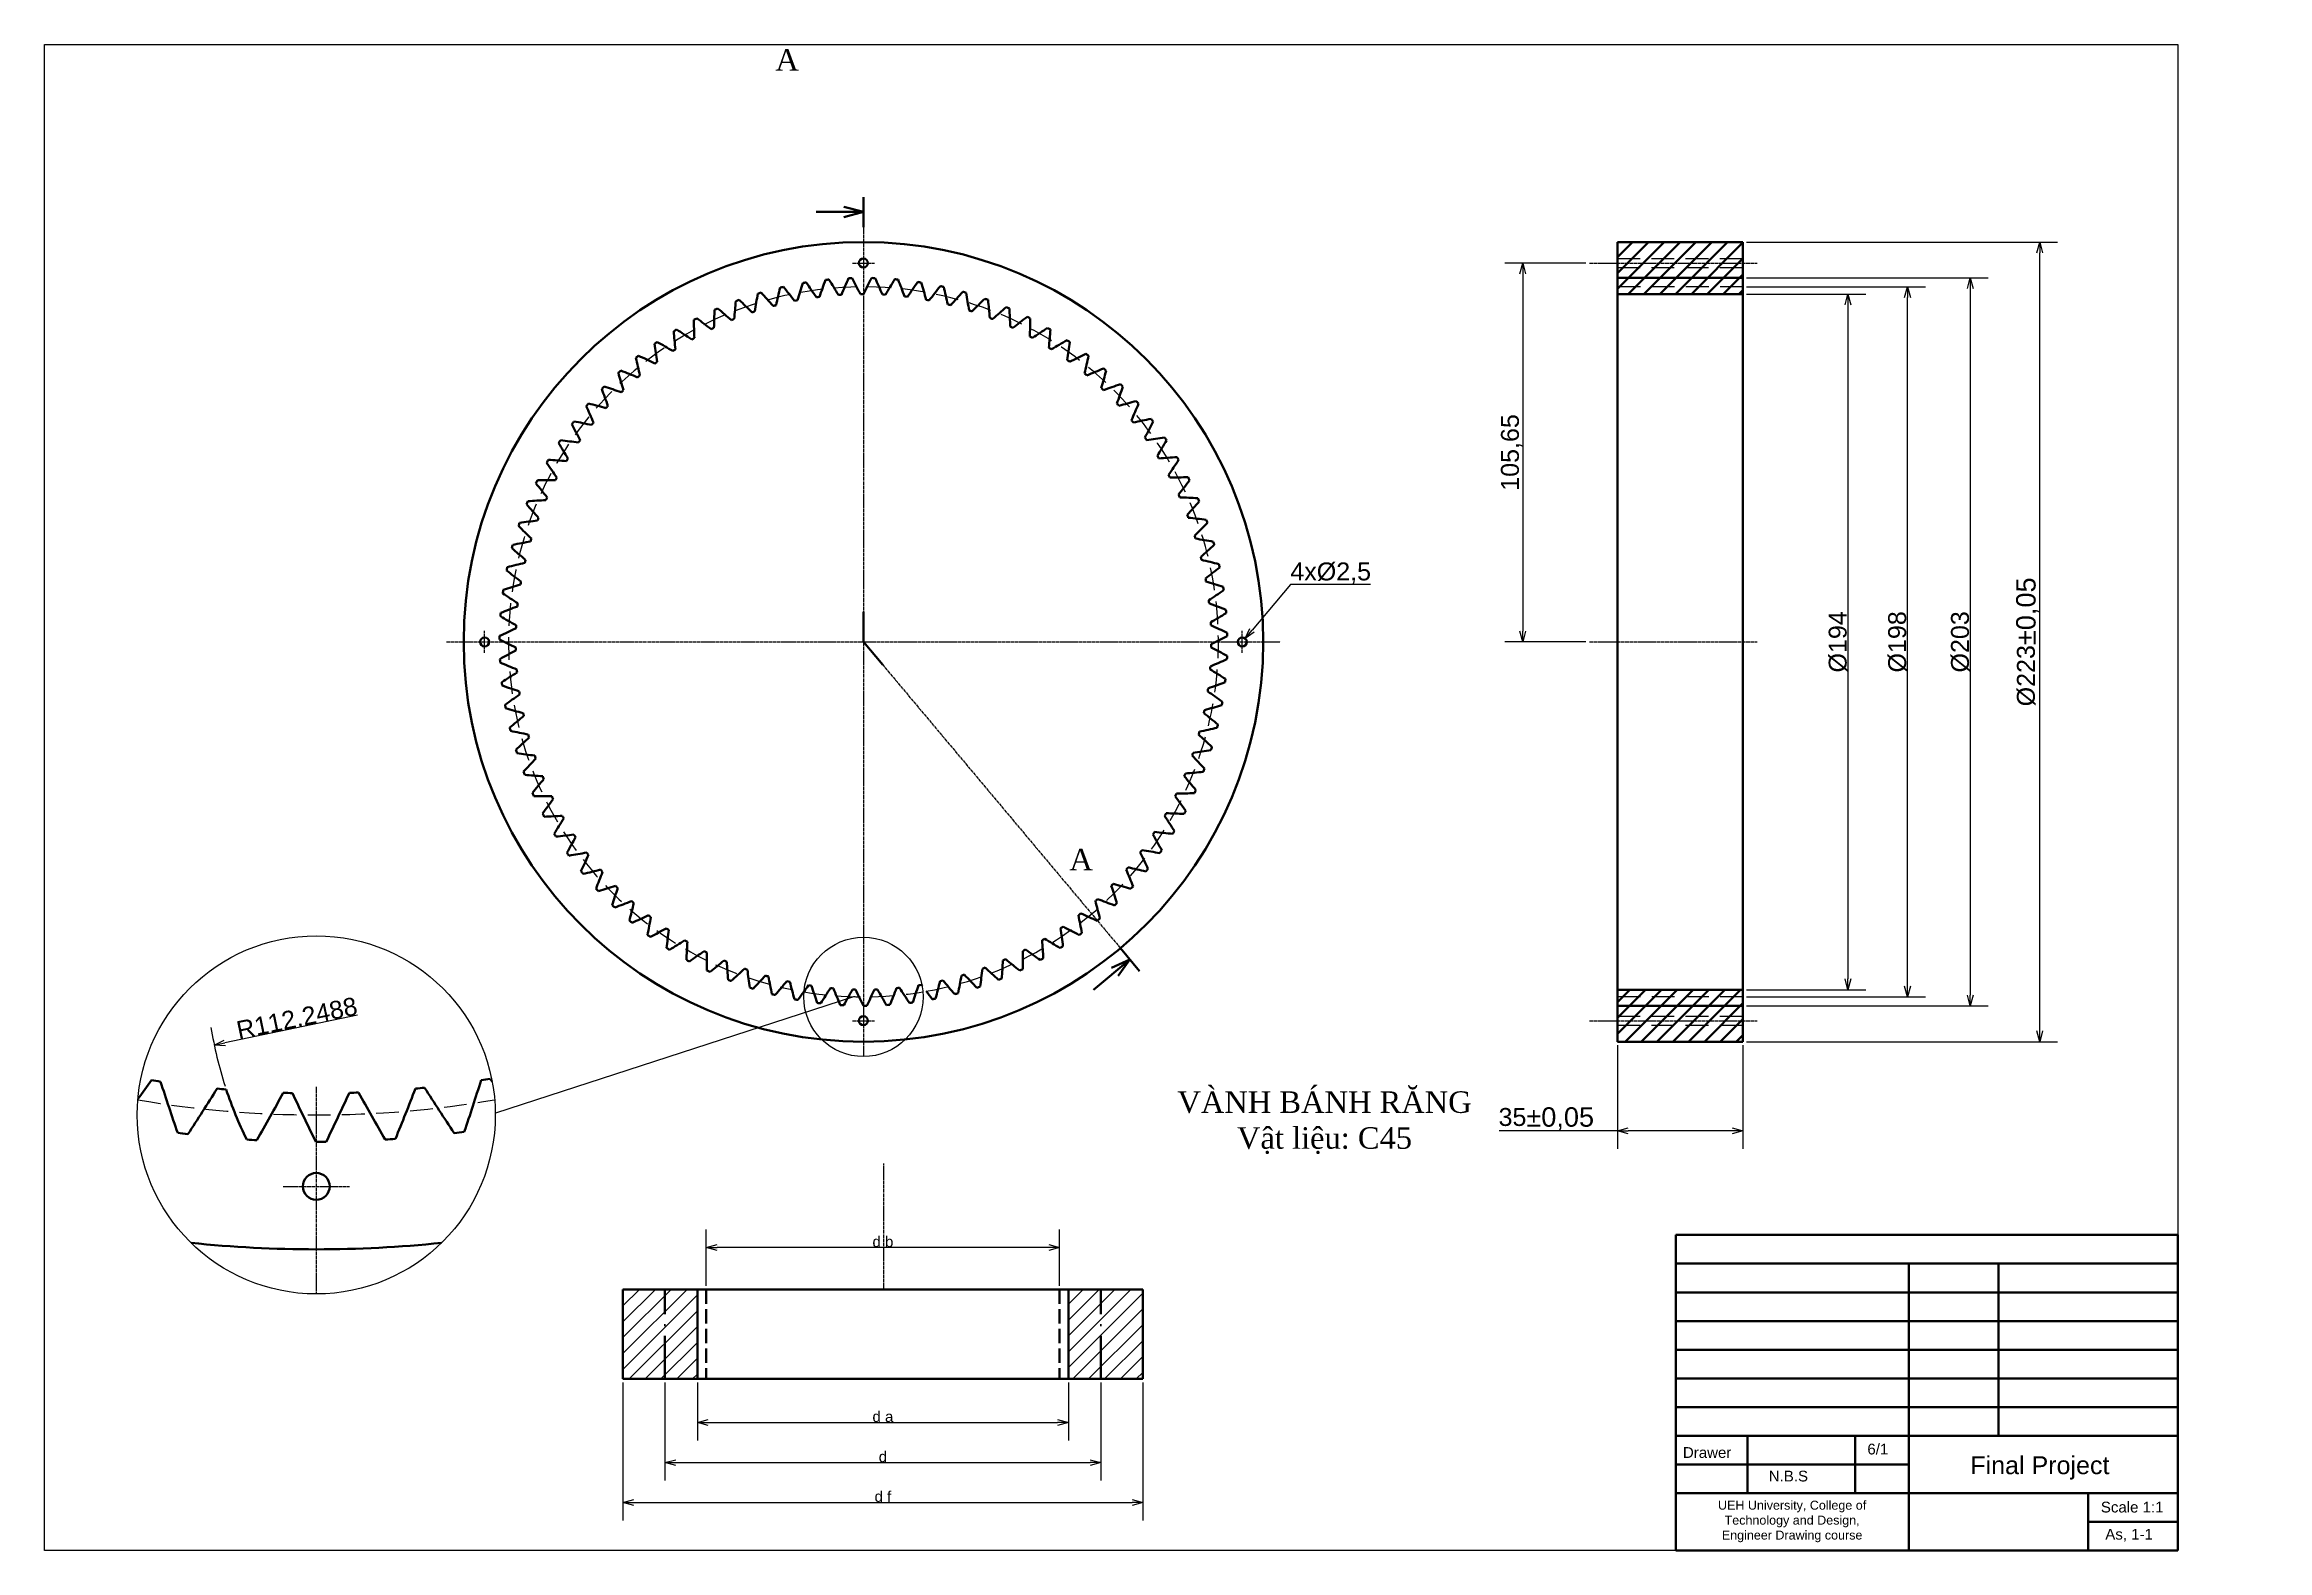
# Model space of a CAD drawing. Header units: inches. Extents: x 632 to 5727, y -9589 to -3994.
# Drawn here: x 1527 to 2147, y -5700 to -5280 of the extents above; entities that cross this region are included whole.
import ezdxf
from ezdxf import colors
from ezdxf.entities.mleader import LeaderData, LeaderLine
from ezdxf.math import Vec2, Vec3

# ---------------------------------------------------------------- set-up
doc = ezdxf.new("R2010")
doc.units = ezdxf.units.IN
doc.header["$MEASUREMENT"] = 0
for name, pattern in [('ACAD_ISO10W100', [18, 12, -3, 0, -3]), ('CENTER2', [1.125, 0.75, -0.125, 0.125, -0.125]), ('DASHED2', [9.525, 6.35, -3.175]), ('JIS_02_4.0', [5.5, 4, -1.5])]:
    doc.linetypes.add(name, pattern=pattern)
for name, color, linetype, lineweight, plot in [('center line', 5, 'CENTER2', 25, False), ('Dimension line', 3, 'Continuous', 25, False), ('hidden line', 10, 'DASHED2', 25, False), ('Layer1', 7, 'JIS_02_4.0', 50, False), ('Layer2', 7, 'ACAD_ISO10W100', 50, False), ('visible line', 7, 'Continuous', 50, False)]:
    doc.layers.add(name, color=color, linetype=linetype, lineweight=lineweight, plot=plot)
doc.layers.add('dimension', color=172, linetype='Continuous', lineweight=25)
doc.styles.get("Standard").update_dxf_attribs({"font": 'arial.ttf'})
doc.dimstyles.new('ISO A3', dxfattribs={"dimtxt": 5, "dimasz": 3, "dimexe": 5, "dimexo": 1, "dimgap": 0.09, "dimtad": 1, "dimtoh": 1, "dimdec": 0, "dimzin": 0, "dimdsep": 46, "dimtxsty": 'Standard', "dimblk": 'OPEN30', "dimcen": 0.09, "dimclrd": 256, "dimclre": 256, "dimadec": 0, "dimazin": 0, "dimtfac": 1, "dimtdec": 0, "dimtofl": 0, "dimtmove": 0, "dimatfit": 3, "dimldrblk": 'OPEN30', "dimfxl": 1, "dimtolj": 1, "dimtzin": 0, "dimarcsym": 0})
doc.dimstyles.get("Standard").update_dxf_attribs({"dimtxt": 3, "dimasz": 3, "dimexe": 5, "dimexo": 1, "dimgap": 0.09, "dimtad": 1, "dimtoh": 1, "dimdec": 4, "dimzin": 0, "dimdsep": 46, "dimtxsty": 'Standard', "dimblk": 'OPEN30', "dimcen": 0.09, "dimclrd": 256, "dimclre": 256, "dimadec": 0, "dimazin": 0, "dimtfac": 1, "dimtdec": 4, "dimtmove": 0, "dimatfit": 3, "dimldrblk": 'OPEN30', "dimfxl": 1, "dimtolj": 1, "dimtzin": 0, "dimarcsym": 0})

msp = doc.modelspace()

# ---------------------------------------------------------------- texts
at = {"color": 1, "insert": (1830.48142, -5571.89901), "char_height": 6, "attachment_point": 1}
msp.add_mtext_dynamic_manual_height_columns('\\pxqc;{\\fTimes New Roman|b0|i0|c0|p18;\\C256;VÀNH BÁNH RĂNG\\PVật liệu: C45}', width=107.2094402, gutter_width=1, heights=[0], dxfattribs=at)
at = {"layer": 'Dimension line', "insert": (1984.04839, -5671.11662), "char_height": 3, "attachment_point": 1}
msp.add_mtext_dynamic_manual_height_columns('{\\C0;Drawer}', width=33.9958744, gutter_width=25, heights=[2.28621], dxfattribs=at)
at = {"layer": 'visible line', "color": 1, "char_height": 6, "attachment_point": 1}
for insert in [(1711.60085, -5281.23833, -1450.51363), (1793.60085, -5504.23833, -1450.51363)]:
    msp.add_mtext_dynamic_manual_height_columns('\\pxqc;{\\fTimes New Roman|b0|i0|c0|p18;\\C256;A}', width=45.1827523, gutter_width=1, heights=[0], dxfattribs=dict(at, insert=insert))
at = {"layer": 'visible line', "attachment_point": 1}
for s, width, heights, insert, char_height in [('6/1', 33.9958744, [2.28621], (2035.49571, -5670.15604), 3), ('Final Project', 49.9491703, [0], (2064.19928, -5673.6541), 5), ('N.B.S', 33.9958744, [2.28621], (2007.99553, -5677.69185), 3), ('\\pxqc;UEH University, College of Technology and Design, \\PEngineer Drawing course ', 58.9083844, [19.15756], (1985.04583, -5686.05414), 2.5), ('Scale 1:1', 33.9958744, [2.28621], (2100.62058, -5686.3412), 3), ('As, 1-1', 33.9958744, [2.28621], (2101.85244, -5693.91135), 3)]:
    msp.add_mtext_dynamic_manual_height_columns(s, width=width, gutter_width=25, heights=heights, dxfattribs=dict(at, insert=insert, char_height=char_height))

# ---------------------------------------------------------------- blocks, each defined once
blk = doc.blocks.new('_Open30')
at = {"color": 0, "linetype": 'ByBlock', "lineweight": -2}
for p, q in [((-1, 0.27), (0, 0)), ((0, 0), (-1, -0.27)), ((0, 0), (-1, 0))]:
    blk.add_line(p, q, dxfattribs=at)
blk = doc.blocks.new('*D88')
at = {"layer": 'Defpoints', "color": 0, "transparency": 16777216}
for p in [(1957.95, -5340.9), (1939.36, -5446.55), (1957.95, -5446.55)]:
    blk.add_point(p, dxfattribs=at)
at = {"layer": 'Dimension line', "lineweight": -2, "transparency": 16777216}
for p, q in [((1956.95, -5340.9), (1934.36, -5340.9)), ((1939.36, -5343.9), (1939.36, -5443.55)), ((1956.95, -5446.55), (1934.36, -5446.55))]:
    blk.add_line(p, q, dxfattribs=at)
at = {"layer": 'Dimension line', "lineweight": -2, "transparency": 16777216, "xscale": 3, "yscale": 3, "zscale": 3}
for p, rotation in [((1939.36, -5340.9), 90), ((1939.36, -5446.55), 270)]:
    blk.add_blockref('_Open30', p, dxfattribs=dict(at, rotation=rotation))
at = {"layer": 'Dimension line', "color": 0, "transparency": 16777216, "insert": (1936.26, -5393.73), "char_height": 5, "attachment_point": 5, "rotation": 90}
blk.add_mtext('\\A1;105,65', dxfattribs=at)
blk = doc.blocks.new('*D89')
at = {"layer": 'Defpoints', "color": 0, "transparency": 16777216}
for p in [(1965.76, -5558.05), (2000.76, -5558.05), (2000.76, -5582.9)]:
    blk.add_point(p, dxfattribs=at)
at = {"layer": 'Dimension line', "lineweight": -2, "transparency": 16777216}
for p, q in [((1965.76, -5559.05), (1965.76, -5587.9)), ((2000.76, -5559.05), (2000.76, -5587.9)), ((1965.76, -5582.9), (1932.83, -5582.9)), ((1997.76, -5582.9), (1968.76, -5582.9))]:
    blk.add_line(p, q, dxfattribs=at)
at = {"layer": 'Dimension line', "lineweight": -2, "transparency": 16777216, "xscale": 3, "yscale": 3, "zscale": 3, "rotation": 180}
blk.add_blockref('_Open30', (1965.76, -5582.9), dxfattribs=at)
at = {"layer": 'Dimension line', "lineweight": -2, "transparency": 16777216, "xscale": 3, "yscale": 3, "zscale": 3}
blk.add_blockref('_Open30', (2000.76, -5582.9), dxfattribs=at)
at = {"layer": 'Dimension line', "color": 0, "transparency": 16777216, "insert": (1945.94, -5579.55), "char_height": 5, "attachment_point": 5}
blk.add_mtext('\\A1;35{\\H1.08333x;±0,05}', dxfattribs=at)
blk = doc.blocks.new('*D90')
at = {"layer": 'Defpoints', "color": 0, "transparency": 16777216}
for p in [(2000.76, -5349.55), (2000.76, -5543.55), (2030.09, -5543.55)]:
    blk.add_point(p, dxfattribs=at)
at = {"layer": 'Dimension line', "lineweight": -2, "transparency": 16777216}
for p, q in [((2001.76, -5349.55), (2035.09, -5349.55)), ((2030.09, -5352.55), (2030.09, -5540.55)), ((2001.76, -5543.55), (2035.09, -5543.55))]:
    blk.add_line(p, q, dxfattribs=at)
at = {"layer": 'Dimension line', "lineweight": -2, "transparency": 16777216, "xscale": 3, "yscale": 3, "zscale": 3}
for p, rotation in [((2030.09, -5349.55), 90), ((2030.09, -5543.55), 270)]:
    blk.add_blockref('_Open30', p, dxfattribs=dict(at, rotation=rotation))
at = {"layer": 'Dimension line', "color": 0, "transparency": 16777216, "insert": (2027.3, -5446.55), "char_height": 5, "attachment_point": 5, "rotation": 90}
blk.add_mtext('\\A1;%%C194', dxfattribs=at)
blk = doc.blocks.new('*D91')
at = {"layer": 'Defpoints', "color": 0, "transparency": 16777216}
for p in [(2000.76, -5347.55), (2046.67, -5347.55), (2000.76, -5545.55)]:
    blk.add_point(p, dxfattribs=at)
at = {"layer": 'Dimension line', "lineweight": -2, "transparency": 16777216}
for p, q in [((2001.76, -5347.55), (2051.67, -5347.55)), ((2046.67, -5542.55), (2046.67, -5350.55)), ((2001.76, -5545.55), (2051.67, -5545.55))]:
    blk.add_line(p, q, dxfattribs=at)
at = {"layer": 'Dimension line', "lineweight": -2, "transparency": 16777216, "xscale": 3, "yscale": 3, "zscale": 3}
for p, rotation in [((2046.67, -5347.55), 90), ((2046.67, -5545.55), 270)]:
    blk.add_blockref('_Open30', p, dxfattribs=dict(at, rotation=rotation))
at = {"layer": 'Dimension line', "color": 0, "transparency": 16777216, "insert": (2043.89, -5446.55), "char_height": 5, "attachment_point": 5, "rotation": 90}
blk.add_mtext('\\A1;%%C198', dxfattribs=at)
blk = doc.blocks.new('*D92')
at = {"layer": 'Defpoints', "color": 0, "transparency": 16777216}
for p in [(2000.76, -5345.05), (2000.76, -5548.05), (2064.19, -5548.05)]:
    blk.add_point(p, dxfattribs=at)
at = {"layer": 'Dimension line', "lineweight": -2, "transparency": 16777216}
for p, q in [((2001.76, -5345.05), (2069.19, -5345.05)), ((2064.19, -5348.05), (2064.19, -5545.05)), ((2001.76, -5548.05), (2069.19, -5548.05))]:
    blk.add_line(p, q, dxfattribs=at)
at = {"layer": 'Dimension line', "lineweight": -2, "transparency": 16777216, "xscale": 3, "yscale": 3, "zscale": 3}
for p, rotation in [((2064.19, -5345.05), 90), ((2064.19, -5548.05), 270)]:
    blk.add_blockref('_Open30', p, dxfattribs=dict(at, rotation=rotation))
at = {"layer": 'Dimension line', "color": 0, "transparency": 16777216, "insert": (2061.41, -5446.55), "char_height": 5, "attachment_point": 5, "rotation": 90}
blk.add_mtext('\\A1;%%C203', dxfattribs=at)
blk = doc.blocks.new('*D93')
at = {"layer": 'Defpoints', "color": 0, "transparency": 16777216}
for p in [(2000.76, -5335.05), (2083.56, -5335.05), (2000.76, -5558.05)]:
    blk.add_point(p, dxfattribs=at)
at = {"layer": 'Dimension line', "lineweight": -2, "transparency": 16777216}
for p, q in [((2001.76, -5335.05), (2088.56, -5335.05)), ((2083.56, -5555.05), (2083.56, -5338.05)), ((2001.76, -5558.05), (2088.56, -5558.05))]:
    blk.add_line(p, q, dxfattribs=at)
at = {"layer": 'Dimension line', "lineweight": -2, "transparency": 16777216, "xscale": 3, "yscale": 3, "zscale": 3}
for p, rotation in [((2083.56, -5335.05), 90), ((2083.56, -5558.05), 270)]:
    blk.add_blockref('_Open30', p, dxfattribs=dict(at, rotation=rotation))
at = {"layer": 'Dimension line', "color": 0, "transparency": 16777216, "insert": (2080.21, -5446.55), "char_height": 5, "attachment_point": 5, "rotation": 90}
blk.add_mtext('\\A1;%%C223{\\H1.08333x;±0,05}', dxfattribs=at)
blk = doc.blocks.new('*D95')
at = {"layer": 'Defpoints', "color": 0, "transparency": 16777216}
for p in [(1711.65, -5615.46), (1711.65, -5627.11), (1810.16, -5627.11)]:
    blk.add_point(p, dxfattribs=at)
at = {"layer": 'dimension', "lineweight": -2, "transparency": 16777216}
for p, q in [((1711.65, -5626.11), (1711.65, -5610.46)), ((1810.16, -5626.11), (1810.16, -5610.46)), ((1807.16, -5615.46), (1714.65, -5615.46))]:
    blk.add_line(p, q, dxfattribs=at)
at = {"layer": 'dimension', "lineweight": -2, "transparency": 16777216, "xscale": 3, "yscale": 3, "zscale": 3, "rotation": 180}
blk.add_blockref('_Open30', (1711.65, -5615.46), dxfattribs=at)
at = {"layer": 'dimension', "lineweight": -2, "transparency": 16777216, "xscale": 3, "yscale": 3, "zscale": 3}
blk.add_blockref('_Open30', (1810.16, -5615.46), dxfattribs=at)
at = {"layer": 'dimension', "color": 0, "transparency": 16777216, "insert": (1760.91, -5613.84), "char_height": 3, "attachment_point": 5}
blk.add_mtext('\\A1;d b', dxfattribs=at)
blk = doc.blocks.new('*D96')
at = {"layer": 'Defpoints', "color": 0, "transparency": 16777216}
for p in [(1700.11, -5652.11), (1821.7, -5652.11), (1821.7, -5675.44)]:
    blk.add_point(p, dxfattribs=at)
at = {"layer": 'dimension', "lineweight": -2, "transparency": 16777216}
for p, q in [((1700.11, -5653.11), (1700.11, -5680.44)), ((1821.7, -5653.11), (1821.7, -5680.44)), ((1703.11, -5675.44), (1818.7, -5675.44))]:
    blk.add_line(p, q, dxfattribs=at)
at = {"layer": 'dimension', "lineweight": -2, "transparency": 16777216, "xscale": 3, "yscale": 3, "zscale": 3, "rotation": 180}
blk.add_blockref('_Open30', (1700.11, -5675.44), dxfattribs=at)
at = {"layer": 'dimension', "lineweight": -2, "transparency": 16777216, "xscale": 3, "yscale": 3, "zscale": 3}
blk.add_blockref('_Open30', (1821.7, -5675.44), dxfattribs=at)
at = {"layer": 'dimension', "color": 0, "transparency": 16777216, "insert": (1760.91, -5673.82), "char_height": 3, "attachment_point": 5}
blk.add_mtext('\\A1;d', dxfattribs=at)
blk = doc.blocks.new('*D97')
at = {"layer": 'Defpoints', "color": 0, "transparency": 16777216}
for p in [(1688.41, -5652.11), (1833.41, -5652.11), (1833.41, -5686.54)]:
    blk.add_point(p, dxfattribs=at)
at = {"layer": 'dimension', "lineweight": -2, "transparency": 16777216}
for p, q in [((1688.41, -5653.11), (1688.41, -5691.54)), ((1833.41, -5653.11), (1833.41, -5691.54)), ((1691.41, -5686.54), (1830.41, -5686.54))]:
    blk.add_line(p, q, dxfattribs=at)
at = {"layer": 'dimension', "lineweight": -2, "transparency": 16777216, "xscale": 3, "yscale": 3, "zscale": 3, "rotation": 180}
blk.add_blockref('_Open30', (1688.41, -5686.54), dxfattribs=at)
at = {"layer": 'dimension', "lineweight": -2, "transparency": 16777216, "xscale": 3, "yscale": 3, "zscale": 3}
blk.add_blockref('_Open30', (1833.41, -5686.54), dxfattribs=at)
at = {"layer": 'dimension', "color": 0, "transparency": 16777216, "insert": (1760.91, -5684.9), "char_height": 3, "attachment_point": 5}
blk.add_mtext('\\A1;d f', dxfattribs=at)
blk = doc.blocks.new('*D98')
at = {"layer": 'Defpoints', "color": 0, "transparency": 16777216}
for p in [(1709.16, -5652.11), (1812.65, -5652.11), (1812.65, -5664.23)]:
    blk.add_point(p, dxfattribs=at)
at = {"layer": 'dimension', "lineweight": -2, "transparency": 16777216}
for p, q in [((1709.16, -5653.11), (1709.16, -5669.23)), ((1812.65, -5653.11), (1812.65, -5669.23)), ((1712.16, -5664.23), (1809.65, -5664.23))]:
    blk.add_line(p, q, dxfattribs=at)
at = {"layer": 'dimension', "lineweight": -2, "transparency": 16777216, "xscale": 3, "yscale": 3, "zscale": 3, "rotation": 180}
blk.add_blockref('_Open30', (1709.16, -5664.23), dxfattribs=at)
at = {"layer": 'dimension', "lineweight": -2, "transparency": 16777216, "xscale": 3, "yscale": 3, "zscale": 3}
blk.add_blockref('_Open30', (1812.65, -5664.23), dxfattribs=at)
at = {"layer": 'dimension', "color": 0, "transparency": 16777216, "insert": (1760.91, -5662.62), "char_height": 3, "attachment_point": 5}
blk.add_mtext('\\A1;d a', dxfattribs=at)
blk = doc.blocks.new('*D263')
at = {"layer": 'Defpoints', "color": 0, "transparency": 16777216}
for p in [(1860.33, -5447.51), (1861.94, -5445.59)]:
    blk.add_point(p, dxfattribs=at)
at = {"layer": 'Dimension line', "lineweight": -2, "transparency": 16777216}
for p, q in [((1874.63, -5430.55), (1863.87, -5443.3)), ((1896.88, -5430.55), (1874.63, -5430.55)), ((1861.04, -5446.55), (1861.22, -5446.55)), ((1861.13, -5446.64), (1861.13, -5446.46))]:
    blk.add_line(p, q, dxfattribs=at)
at = {"layer": 'Dimension line', "lineweight": -2, "transparency": 16777216, "xscale": 3, "yscale": 3, "zscale": 3, "rotation": 229.8440003750837}
blk.add_blockref('_Open30', (1861.94, -5445.59), dxfattribs=at)
at = {"layer": 'Dimension line', "color": 0, "transparency": 16777216, "insert": (1885.8, -5427.37), "char_height": 5, "attachment_point": 5}
blk.add_mtext('\\A1;4x%%C2,5', dxfattribs=at)
blk = doc.blocks.new('*D264')
at = {"layer": 'Defpoints', "color": 0, "transparency": 16777216}
for p in [(1684.28, -5536), (1574.41, -5559)]:
    blk.add_point(p, dxfattribs=at)
at = {"layer": 'Dimension line', "lineweight": -2, "transparency": 16777216}
blk.add_line((1614.4, -5550.63), (1577.35, -5558.38), dxfattribs=at)
blk.add_arc((1684.28, -5536), 112.25, 189.27162, 197.86044, dxfattribs=at)
at = {"layer": 'Dimension line', "lineweight": -2, "transparency": 16777216, "xscale": 3, "yscale": 3, "zscale": 3, "rotation": 191.8238012880208}
blk.add_blockref('_Open30', (1574.41, -5559), dxfattribs=at)
at = {"layer": 'Dimension line', "color": 0, "transparency": 16777216, "insert": (1597.46, -5551.47), "char_height": 5, "attachment_point": 5, "rotation": 11.8238}
blk.add_mtext('\\A1;R112.2488', dxfattribs=at)

# ---------------------------------------------------------------- dimensions: what is measured, and where the dimension line sits
at = {"layer": 'dimension', "color": 5}
dim = msp.add_linear_dim(base=(1711.65405, -5615.45546), p1=(1810.15831, -5627.11327), p2=(1711.65405, -5627.11327), text='d b', dimstyle='Standard', dxfattribs=at)
dim.commit()
dim.dimension.update_dxf_attribs({"geometry": '*D95', "text_midpoint": (1760.90618, -5613.84091)})
at = {"layer": 'dimension'}
for base, p1, p2, text, picture, middle in [((1833.40618, -5686.54203), (1688.40618, -5652.11327), (1833.40618, -5652.11327), 'd f', '*D97', (1760.90618, -5684.90189)), ((1821.70345, -5675.43927), (1700.1089, -5652.11327), (1821.70345, -5652.11327), 'd', '*D96', (1760.90618, -5673.82471)), ((1812.65091, -5664.23469), (1709.16144, -5652.11327), (1812.65091, -5652.11327), 'd a', '*D98', (1760.90618, -5662.62013))]:
    dim = msp.add_linear_dim(base=base, p1=p1, p2=p2, text=text, dimstyle='Standard', dxfattribs=at)
    dim.commit()
    dim.dimension.update_dxf_attribs({"geometry": picture, "text_midpoint": middle})
at = {"layer": 'Dimension line'}
for base, p1, p2, text, picture, middle in [((2083.55955, -5335.05008, 952.18238), (2000.75819, -5558.05008, 952.18238), (2000.75819, -5335.05008, 952.18238), '%%C223{\\H1.08333x;±0,05}', '*D93', (2080.21438, -5446.55008, 952.18238)), ((1939.35532, -5446.55008, 952.18238), (1957.94841, -5340.90008, 952.18238), (1957.94841, -5446.55008, 952.18238), '105,65', '*D88', (1936.26054, -5393.72508, 952.18238)), ((2064.19157, -5548.05008, 952.18238), (2000.75819, -5345.05008, 952.18238), (2000.75819, -5548.05008, 952.18238), '%%C<>', '*D92', (2061.40887, -5446.55008, 952.18238)), ((2046.66993, -5347.55008, 952.18238), (2000.75819, -5545.55008, 952.18238), (2000.75819, -5347.55008, 952.18238), '%%C198', '*D91', (2043.88723, -5446.55008, 952.18238)), ((2030.08502, -5543.55008, 952.18238), (2000.75819, -5349.55008, 952.18238), (2000.75819, -5543.55008, 952.18238), '%%C<>', '*D90', (2027.30232, -5446.55008, 952.18238))]:
    dim = msp.add_linear_dim(base=base, p1=p1, p2=p2, angle=90, text=text, dimstyle='ISO A3', dxfattribs=at)
    dim.commit()
    dim.dimension.update_dxf_attribs({"geometry": picture, "text_midpoint": middle})
dim = msp.add_diameter_dim_2p(p1=(1860.32704, -5447.50544, 952.18238), p2=(1861.93922, -5445.59471, 952.18238), text='4x%%C2,5', dimstyle='ISO A3', dxfattribs=at)
dim.commit()
dim.dimension.update_dxf_attribs({"geometry": '*D263', "text_midpoint": (1885.79918, -5430.55008, 952.18238), "dimtype": 163})
dim = msp.add_radius_dim(center=(1684.27988, -5535.99896), mpoint=(1574.41273, -5558.99904), text='<>.2488', dimstyle='ISO A3', dxfattribs=at)
dim.commit()
dim.dimension.update_dxf_attribs({"geometry": '*D264', "text_midpoint": (1598.00292, -5554.06057), "dimtype": 164})
dim = msp.add_linear_dim(base=(2000.75819, -5582.89801, 952.18238), p1=(1965.75819, -5558.05008, 952.18238), p2=(2000.75819, -5558.05008, 952.18238), text='<>{\\H1.08333x;±0,05}', dimstyle='ISO A3', dxfattribs=at)
dim.commit()
dim.dimension.update_dxf_attribs({"geometry": '*D89', "text_midpoint": (1945.94336, -5582.89801, 952.18238), "dimtype": 160})

# ---------------------------------------------------------------- hatches: boundary and pattern name
at = {"layer": 'Dimension line', "true_color": 0xed1f24}
h = msp.add_hatch(dxfattribs=at)
h.set_pattern_fill('ANSI31', color=240, scale=25)
h.set_pattern_definition([(45, (1857.8145, -6832.3573), (-2.209709, 2.209709), [])])
h.paths.add_polyline_path([(1709.16144, -5627.11327), (1700.1089, -5627.11327), (1700.1089, -5652.11327), (1709.16144, -5652.11327)])
h.paths.add_polyline_path([(1700.1089, -5627.11327), (1688.40618, -5627.11327), (1688.40618, -5652.11327), (1700.1089, -5652.11327)])
h.paths.add_polyline_path([(1821.70345, -5627.11327), (1812.65091, -5627.11327), (1812.65091, -5652.11327), (1821.70345, -5652.11327)])
h.paths.add_polyline_path([(1833.40618, -5627.11327), (1821.70345, -5627.11327), (1821.70345, -5652.11327), (1833.40618, -5652.11327)])
at = {"layer": 'visible line'}
h = msp.add_hatch(dxfattribs=at)
h.set_pattern_fill('ANSI31', color=0, scale=25)
h.set_pattern_definition([(45, (1829.3248, -6819.22), (-2.209709, 2.209709), [])])
h.paths.add_polyline_path([(2000.75819, -5553.45008), (1965.75819, -5553.45008), (1965.75819, -5558.05008), (2000.75819, -5558.05008)])
h.paths.add_polyline_path([(2000.75819, -5552.20008), (1965.75819, -5552.20008), (1965.75819, -5553.45008), (2000.75819, -5553.45008)])
h.paths.add_polyline_path([(2000.75819, -5550.95008), (1965.75819, -5550.95008), (1965.75819, -5552.20008), (2000.75819, -5552.20008)])
h.paths.add_polyline_path([(2000.75819, -5548.05008), (1965.75819, -5548.05008), (1965.75819, -5550.95008), (2000.75819, -5550.95008)])
h.paths.add_polyline_path([(2000.75819, -5545.55008), (1965.75819, -5545.55008), (1965.75819, -5548.05008), (2000.75819, -5548.05008)])
h.paths.add_polyline_path([(2000.75819, -5543.55008), (1965.75819, -5543.55008), (1965.75819, -5545.55008), (2000.75819, -5545.55008)])
h.paths.add_polyline_path([(2000.75819, -5335.05008), (1965.75819, -5335.05008), (1965.75819, -5339.65008), (2000.75819, -5339.65008)])
h.paths.add_polyline_path([(2000.75819, -5339.65008), (1965.75819, -5339.65008), (1965.75819, -5340.90008), (2000.75819, -5340.90008)])
h.paths.add_polyline_path([(2000.75819, -5340.90008), (1965.75819, -5340.90008), (1965.75819, -5342.15008), (2000.75819, -5342.15008)])
h.paths.add_polyline_path([(2000.75819, -5342.15008), (1965.75819, -5342.15008), (1965.75819, -5345.05008), (2000.75819, -5345.05008)])
h.paths.add_polyline_path([(2000.75819, -5345.05008), (1965.75819, -5345.05008), (1965.75819, -5347.55008), (2000.75819, -5347.55008)])
h.paths.add_polyline_path([(2000.75819, -5347.55008), (1965.75819, -5347.55008), (1965.75819, -5349.55008), (2000.75819, -5349.55008)])

# ---------------------------------------------------------------- linework, layer by layer
msp.add_lwpolyline([(2122.05285, -5699.95073), (1527.05285, -5699.95073), (1527.05285, -5279.95073), (2122.05285, -5279.95073), (2122.05285, -5699.95073)])
for centre, radius in [((1602.86486, -5578.4617), 49.92923), ((1755.48313, -5545.55008, 952.18238), 16.64308)]:
    msp.add_circle(centre, radius)
at = {"layer": 'center line'}
for p, q in [((1755.48313, -5330.907, 952.18238), (1755.48313, -5562.19315, 952.18238)), ((1752.40082, -5340.90008, 952.18238), (1758.56544, -5340.90008, 952.18238)), ((1957.94841, -5340.90008, 952.18238), (2004.71268, -5340.90008, 952.18238)), ((1649.83313, -5449.63239, 952.18238), (1649.83313, -5443.46777, 952.18238)), ((1861.13313, -5449.63239, 952.18238), (1861.13313, -5443.46777, 952.18238)), ((1639.14279, -5446.55008, 952.18238), (1871.82347, -5446.55008, 952.18238)), ((1957.94841, -5446.55008, 952.18238), (2004.71268, -5446.55008, 952.18238)), ((1760.84315, -5452.93791, 952.18238), (1827.15395, -5531.96403, 952.18238)), ((1752.40082, -5552.20008, 952.18238), (1758.56544, -5552.20008, 952.18238)), ((1957.94841, -5552.20008, 952.18238), (2004.71268, -5552.20008, 952.18238)), ((1602.86486, -5570.64294), (1602.86486, -5628.39093)), ((1761.2115, -5627.14882, -1751.27506), (1761.2115, -5592.04535, -1751.27506)), ((1593.61793, -5598.4117), (1612.11179, -5598.4117))]:
    msp.add_line(p, q, dxfattribs=at)
at = {"layer": 'hidden line'}
for p, q in [((1965.75819, -5339.65008, 952.18238), (2000.75819, -5339.65008, 952.18238)), ((1965.75819, -5342.15008, 952.18238), (2000.75819, -5342.15008, 952.18238)), ((2000.75819, -5347.55008, 952.18238), (1965.75819, -5347.55008, 952.18238)), ((2000.75819, -5545.55008, 952.18238), (1965.75819, -5545.55008, 952.18238)), ((1965.75819, -5550.95008, 952.18238), (2000.75819, -5550.95008, 952.18238)), ((1965.75819, -5553.45008, 952.18238), (2000.75819, -5553.45008, 952.18238))]:
    msp.add_line(p, q, dxfattribs=at)
for centre, radius, start, end in [((1755.48313, -5446.55008, 952.18238), 99, 280.18067977, 258.36249795), ((1755.48313, -5446.55008, 952.18238), 99, 260.35652041, 279.64347959), ((1602.86486, -5281.4617), 297, 260.35652041, 279.64347959)]:
    msp.add_arc(centre, radius, start, end, dxfattribs=at)
at = {"layer": 'Layer1'}
for p, q in [((1711.65405, -5627.11327), (1711.65405, -5652.11327)), ((1810.15831, -5627.11327), (1810.15831, -5652.11327))]:
    msp.add_line(p, q, dxfattribs=at)
at = {"layer": 'Layer2'}
for p, q in [((1700.1089, -5652.11327), (1700.1089, -5627.11327)), ((1821.70345, -5652.11327), (1821.70345, -5627.11327))]:
    msp.add_line(p, q, dxfattribs=at)
at = {"layer": 'visible line', "color": 3}
for p, q in [((1755.48313, -5326.65688, 952.18238), (1750.04525, -5325.1998, 952.18238)), ((1755.48313, -5322.56829, 952.18238), (1755.48313, -5330.907, 952.18238)), ((1755.48313, -5326.65688, 952.18238), (1742.30616, -5326.65688, 952.18238)), ((1755.48313, -5326.65688, 952.18238), (1750.04525, -5328.11395, 952.18238)), ((1755.48313, -5438.21136, 952.18238), (1755.48313, -5446.55008, 952.18238)), ((1760.84315, -5452.93791, 952.18238), (1755.48313, -5446.55008, 952.18238)), ((1829.78204, -5535.09608, 952.18238), (1819.6879, -5543.56607, 952.18238)), ((1829.78204, -5535.09608, 952.18238), (1824.6798, -5537.47529, 952.18238)), ((1829.78204, -5535.09608, 952.18238), (1826.55298, -5539.70766, 952.18238)), ((1827.15395, -5531.96403, 952.18238), (1832.51397, -5538.35186, 952.18238))]:
    msp.add_line(p, q, dxfattribs=at)
at = {"layer": 'visible line'}
for p, q in [((1965.75819, -5335.05008, 952.18238), (1965.75819, -5558.05008, 952.18238)), ((2000.75819, -5335.05008, 952.18238), (1965.75819, -5335.05008, 952.18238)), ((2000.75819, -5558.05008, 952.18238), (2000.75819, -5335.05008, 952.18238)), ((2000.75819, -5345.05008, 952.18238), (1965.75819, -5345.05008, 952.18238)), ((2000.75819, -5349.55008, 952.18238), (1965.75819, -5349.55008, 952.18238)), ((2000.75819, -5345.05008, 952.18238), (2000.75819, -5548.05008, 952.18238)), ((2000.75819, -5347.55008, 952.18238), (2000.75819, -5545.55008, 952.18238)), ((2000.75819, -5349.55008, 952.18238), (2000.75819, -5543.55008, 952.18238)), ((2000.75819, -5543.55008, 952.18238), (1965.75819, -5543.55008, 952.18238)), ((2000.75819, -5548.05008, 952.18238), (1965.75819, -5548.05008, 952.18238)), ((1965.75819, -5558.05008, 952.18238), (2000.75819, -5558.05008, 952.18238)), ((1982.05285, -5611.95073), (1982.05285, -5667.95073)), ((1982.05285, -5611.95073), (2122.05285, -5611.95073)), ((2122.05285, -5611.95073), (2122.05285, -5667.95073)), ((1982.05285, -5619.95073), (2122.05285, -5619.95073)), ((2047.05285, -5619.95073), (2047.05285, -5667.95073)), ((2072.05285, -5619.95073), (2072.05285, -5667.95073)), ((1688.40618, -5652.11327), (1688.40618, -5627.11327)), ((1688.40618, -5627.11327), (1833.40618, -5627.11327)), ((1709.16144, -5627.11327), (1709.16144, -5652.11327)), ((1812.65091, -5627.11327), (1812.65091, -5652.11327)), ((1833.40618, -5627.11327), (1833.40618, -5652.11327)), ((1982.05285, -5627.95073), (2122.05285, -5627.95073)), ((1982.05285, -5635.95073), (2122.05285, -5635.95073)), ((1982.05285, -5643.95073), (2122.05285, -5643.95073)), ((1833.40618, -5652.11327), (1688.40618, -5652.11327)), ((1982.05285, -5651.95073), (2122.05285, -5651.95073)), ((1982.05285, -5659.95073), (2122.05285, -5659.95073)), ((1982.05285, -5667.95073), (2122.05285, -5667.95073)), ((1982.05285, -5667.95073), (2122.05285, -5667.95073))]:
    msp.add_line(p, q, dxfattribs=at)
at = {"layer": 'visible line', "lineweight": 50}
for p, q in [((2122.05285, -5667.95073), (1982.05285, -5667.95073)), ((1982.05285, -5667.95073), (1982.05285, -5699.95073)), ((2032.05285, -5667.95073), (2002.05285, -5667.95073)), ((2032.05285, -5667.95073), (2002.05285, -5667.95073)), ((2002.05285, -5667.95073), (2002.05285, -5683.95073)), ((2047.05285, -5667.95073), (2032.05285, -5667.95073)), ((2047.05285, -5667.95073), (2032.05285, -5667.95073)), ((2032.05285, -5667.95073), (2032.05285, -5683.95073)), ((2047.05285, -5699.95073), (2047.05285, -5667.95073)), ((2122.05285, -5699.95073), (2122.05285, -5667.95073)), ((2047.05285, -5675.95073), (1982.05285, -5675.95073)), ((2002.05285, -5675.95073), (2047.05285, -5675.95073)), ((2002.05285, -5683.95073), (1982.05285, -5683.95073)), ((1982.05285, -5683.95073), (2047.05285, -5683.95073)), ((2047.05285, -5683.95073), (2122.05285, -5683.95073)), ((2122.05285, -5683.95073), (2097.05285, -5683.95073)), ((2097.05285, -5683.95073), (2097.05285, -5699.95073)), ((2097.05285, -5691.95073), (2122.05285, -5691.95073)), ((1982.05285, -5699.95073), (2122.05285, -5699.95073)), ((1982.05285, -5699.95073), (2047.05285, -5699.95073))]:
    msp.add_line(p, q, dxfattribs=at)
at = {"layer": 'visible line'}
for centre, radius in [((1755.48313, -5446.55008, 952.18238), 111.5), ((1755.48313, -5340.90008, 952.18238), 1.25), ((1649.83313, -5446.55008, 952.18238), 1.25), ((1861.13313, -5446.55008, 952.18238), 1.25), ((1755.48313, -5552.20008, 952.18238), 1.25), ((1602.86486, -5598.4117), 3.75)]:
    msp.add_circle(centre, radius, dxfattribs=at)
for centre, radius, start, end in [((1755.48313, -5446.55008, 952.18238), 101.5, 106.34591538, 106.88514448), ((1755.48313, -5446.55008, 952.18238), 101.5, 102.70955175, 103.24878084), ((1755.48313, -5446.55008, 952.18238), 101.5, 99.07318811, 99.61241721), ((1755.48313, -5446.55008, 952.18238), 97, 97.27272727, 97.77651441), ((1755.48313, -5446.55008, 952.18238), 101.5, 95.43682447, 95.97605357), ((1755.48313, -5446.55008, 952.18238), 97, 93.63636364, 94.14015077), ((1755.48313, -5446.55008, 952.18238), 101.5, 91.80046084, 92.33968993), ((1755.48313, -5446.55008, 952.18238), 97, 90, 90.50378714), ((1755.48313, -5446.55008, 952.18238), 101.5, 88.1640972, 88.7033263), ((1755.48313, -5446.55008, 952.18238), 97, 86.36363636, 86.8674235), ((1755.48313, -5446.55008, 952.18238), 101.5, 84.52773357, 85.06696266), ((1755.48313, -5446.55008, 952.18238), 97, 82.72727273, 83.23105986), ((1755.48313, -5446.55008, 952.18238), 101.5, 80.89136993, 81.43059903), ((1755.48313, -5446.55008, 952.18238), 101.5, 77.25500629, 77.79423539), ((1755.48313, -5446.55008, 952.18238), 101.5, 73.61864266, 74.15787175), ((1755.48313, -5446.55008, 952.18238), 101.5, 69.98227902, 70.52150812), ((1755.48313, -5446.55008, 952.18238), 101.5, 117.25500629, 117.79423539), ((1755.48313, -5446.55008, 952.18238), 101.5, 113.61864266, 114.15787175), ((1755.48313, -5446.55008, 952.18238), 97, 111.81818182, 112.32196895), ((1755.48313, -5446.55008, 952.18238), 101.5, 109.98227902, 110.52150812), ((1755.48313, -5446.55008, 952.18238), 97, 108.18181818, 108.68560532), ((1755.48313, -5446.55008, 952.18238), 97, 104.54545455, 105.04924168), ((1755.48313, -5446.55008, 952.18238), 97, 100.90909091, 101.41287805), ((1755.48313, -5446.55008, 952.18238), 97, 79.09090909, 79.59469623), ((1755.48313, -5446.55008, 952.18238), 97, 75.45454545, 75.95833259), ((1755.48313, -5446.55008, 952.18238), 97, 71.81818182, 72.32196895), ((1755.48313, -5446.55008, 952.18238), 97, 68.18181818, 68.68560532), ((1755.48313, -5446.55008, 952.18238), 101.5, 66.34591538, 66.88514448), ((1755.48313, -5446.55008, 952.18238), 101.5, 62.70955175, 63.24878084), ((1755.48313, -5446.55008, 952.18238), 101.5, 124.52773357, 125.06696266), ((1755.48313, -5446.55008, 952.18238), 101.5, 120.89136993, 121.43059903), ((1755.48313, -5446.55008, 952.18238), 97, 119.09090909, 119.59469623), ((1755.48313, -5446.55008, 952.18238), 97, 115.45454545, 115.95833259), ((1755.48313, -5446.55008, 952.18238), 97, 64.54545455, 65.04924168), ((1755.48313, -5446.55008, 952.18238), 97, 60.90909091, 61.41287805), ((1755.48313, -5446.55008, 952.18238), 101.5, 59.07318811, 59.61241721), ((1755.48313, -5446.55008, 952.18238), 101.5, 55.43682447, 55.97605357), ((1755.48313, -5446.55008, 952.18238), 101.5, 128.1640972, 128.7033263), ((1755.48313, -5446.55008, 952.18238), 97, 126.36363636, 126.8674235), ((1755.48313, -5446.55008, 952.18238), 97, 122.72727273, 123.23105986), ((1755.48313, -5446.55008, 952.18238), 97, 57.27272727, 57.77651441), ((1755.48313, -5446.55008, 952.18238), 97, 53.63636364, 54.14015077), ((1755.48313, -5446.55008, 952.18238), 101.5, 51.80046084, 52.33968993), ((1755.48313, -5446.55008, 952.18238), 101.5, 135.43682447, 135.97605357), ((1755.48313, -5446.55008, 952.18238), 101.5, 131.80046084, 132.33968993), ((1755.48313, -5446.55008, 952.18238), 97, 130, 130.50378714), ((1755.48313, -5446.55008, 952.18238), 97, 50, 50.50378714), ((1755.48313, -5446.55008, 952.18238), 97, 46.36363636, 46.8674235), ((1755.48313, -5446.55008, 952.18238), 101.5, 48.1640972, 48.7033263), ((1755.48313, -5446.55008, 952.18238), 101.5, 44.52773357, 45.06696266), ((1755.48313, -5446.55008, 952.18238), 101.5, 139.07318811, 139.61241721), ((1755.48313, -5446.55008, 952.18238), 97, 137.27272727, 137.77651441), ((1755.48313, -5446.55008, 952.18238), 97, 133.63636364, 134.14015077), ((1755.48313, -5446.55008, 952.18238), 97, 42.72727273, 43.23105986), ((1755.48313, -5446.55008, 952.18238), 101.5, 40.89136993, 41.43059902), ((1755.48313, -5446.55008, 952.18238), 101.5, 142.70955175, 143.24878084), ((1755.48313, -5446.55008, 952.18238), 97, 140.90909091, 141.41287805), ((1755.48313, -5446.55008, 952.18238), 97, 39.09090909, 39.59469623), ((1755.48313, -5446.55008, 952.18238), 101.5, 37.25500629, 37.79423539), ((1755.48313, -5446.55008, 952.18238), 101.5, 146.34591538, 146.88514448), ((1755.48313, -5446.55008, 952.18238), 97, 144.54545455, 145.04924168), ((1755.48313, -5446.55008, 952.18238), 97, 35.45454545, 35.95833259), ((1755.48313, -5446.55008, 952.18238), 101.5, 33.61864266, 34.15787175), ((1755.48313, -5446.55008, 952.18238), 101.5, 149.98227902, 150.52150812), ((1755.48313, -5446.55008, 952.18238), 97, 148.18181818, 148.68560532), ((1755.48313, -5446.55008, 952.18238), 97, 31.81818182, 32.32196895), ((1755.48313, -5446.55008, 952.18238), 97, 28.18181818, 28.68560532), ((1755.48313, -5446.55008, 952.18238), 101.5, 29.98227902, 30.52150812), ((1755.48313, -5446.55008, 952.18238), 101.5, 26.34591538, 26.88514448), ((1755.48313, -5446.55008, 952.18238), 101.5, 153.61864266, 154.15787175), ((1755.48313, -5446.55008, 952.18238), 97, 155.45454545, 155.95833259), ((1755.48313, -5446.55008, 952.18238), 97, 151.81818182, 152.32196895), ((1755.48313, -5446.55008, 952.18238), 97, 24.54545455, 25.04924168), ((1755.48313, -5446.55008, 952.18238), 101.5, 22.70955175, 23.24878084), ((1755.48313, -5446.55008, 952.18238), 101.5, 157.25500629, 157.79423539), ((1755.48313, -5446.55008, 952.18238), 97, 159.09090909, 159.59469623), ((1755.48313, -5446.55008, 952.18238), 97, 20.90909091, 21.41287805), ((1755.48313, -5446.55008, 952.18238), 101.5, 19.07318811, 19.61241721), ((1755.48313, -5446.55008, 952.18238), 101.5, 160.89136993, 161.43059903), ((1755.48313, -5446.55008, 952.18238), 97, 162.72727273, 163.23105986), ((1755.48313, -5446.55008, 952.18238), 97, 17.27272727, 17.77651441), ((1755.48313, -5446.55008, 952.18238), 101.5, 15.43682447, 15.97605357), ((1755.48313, -5446.55008, 952.18238), 101.5, 164.52773357, 165.06696266), ((1755.48313, -5446.55008, 952.18238), 97, 166.36363636, 166.8674235), ((1755.48313, -5446.55008, 952.18238), 97, 13.63636364, 14.14015077), ((1755.48313, -5446.55008, 952.18238), 101.5, 11.80046084, 12.33968993), ((1755.48313, -5446.55008, 952.18238), 101.5, 168.1640972, 168.7033263), ((1755.48313, -5446.55008, 952.18238), 97, 170, 170.50378714), ((1755.48313, -5446.55008, 952.18238), 97, 10, 10.50378714), ((1755.48313, -5446.55008, 952.18238), 101.5, 8.1640972, 8.7033263), ((1755.48313, -5446.55008, 952.18238), 101.5, 171.80046084, 172.33968993), ((1755.48313, -5446.55008, 952.18238), 97, 173.63636364, 174.14015077), ((1755.48313, -5446.55008, 952.18238), 97, 6.36363636, 6.8674235), ((1755.48313, -5446.55008, 952.18238), 101.5, 4.52773357, 5.06696266), ((1755.48313, -5446.55008, 952.18238), 101.5, 175.43682447, 175.97605357), ((1755.48313, -5446.55008, 952.18238), 97, 177.27272727, 177.77651441), ((1755.48313, -5446.55008, 952.18238), 97, 2.72727273, 3.23105986), ((1755.48313, -5446.55008, 952.18238), 101.5, 0.89136993, 1.43059903), ((1755.48313, -5446.55008, 952.18238), 101.5, 179.07318811, 179.61241721), ((1755.48313, -5446.55008, 952.18238), 97, 180.90909091, 181.41287805), ((1755.48313, -5446.55008, 952.18238), 97, 359.09090909, 359.59469623), ((1755.48313, -5446.55008, 952.18238), 101.5, 182.70955175, 183.24878084), ((1755.48313, -5446.55008, 952.18238), 97, 184.54545455, 185.04924168), ((1755.48313, -5446.55008, 952.18238), 97, 355.45454545, 355.95833259), ((1755.48313, -5446.55008, 952.18238), 101.5, 357.25500629, 357.79423539), ((1755.48313, -5446.55008, 952.18238), 101.5, 186.34591538, 186.88514448), ((1755.48313, -5446.55008, 952.18238), 97, 188.18181818, 188.68560532), ((1755.48313, -5446.55008, 952.18238), 97, 351.81818182, 352.32196895), ((1755.48313, -5446.55008, 952.18238), 101.5, 353.61864266, 354.15787175), ((1755.48313, -5446.55008, 952.18238), 101.5, 189.98227902, 190.52150812), ((1755.48313, -5446.55008, 952.18238), 97, 191.81818182, 192.32196895), ((1755.48313, -5446.55008, 952.18238), 97, 348.18181818, 348.68560532), ((1755.48313, -5446.55008, 952.18238), 101.5, 349.98227902, 350.52150812), ((1755.48313, -5446.55008, 952.18238), 101.5, 193.61864266, 194.15787175), ((1755.48313, -5446.55008, 952.18238), 97, 195.45454545, 195.95833259), ((1755.48313, -5446.55008, 952.18238), 97, 344.54545455, 345.04924168), ((1755.48313, -5446.55008, 952.18238), 101.5, 346.34591538, 346.88514448), ((1755.48313, -5446.55008, 952.18238), 101.5, 197.25500629, 197.79423539), ((1755.48313, -5446.55008, 952.18238), 97, 199.09090909, 199.59469623), ((1755.48313, -5446.55008, 952.18238), 97, 340.90909091, 341.41287805), ((1755.48313, -5446.55008, 952.18238), 101.5, 342.70955175, 343.24878084), ((1755.48313, -5446.55008, 952.18238), 101.5, 200.89136993, 201.43059903), ((1755.48313, -5446.55008, 952.18238), 97, 202.72727273, 203.23105986), ((1755.48313, -5446.55008, 952.18238), 97, 337.27272727, 337.77651441), ((1755.48313, -5446.55008, 952.18238), 101.5, 339.07318811, 339.61241721), ((1755.48313, -5446.55008, 952.18238), 101.5, 204.52773357, 205.06696266), ((1755.48313, -5446.55008, 952.18238), 97, 206.36363636, 206.8674235), ((1755.48313, -5446.55008, 952.18238), 97, 333.63636364, 334.14015077), ((1755.48313, -5446.55008, 952.18238), 101.5, 331.80046084, 332.33968993), ((1755.48313, -5446.55008, 952.18238), 101.5, 335.43682447, 335.97605357), ((1755.48313, -5446.55008, 952.18238), 101.5, 208.1640972, 208.7033263), ((1755.48313, -5446.55008, 952.18238), 97, 210, 210.50378714), ((1755.48313, -5446.55008, 952.18238), 97, 326.36363636, 326.8674235), ((1755.48313, -5446.55008, 952.18238), 97, 330, 330.50378714), ((1755.48313, -5446.55008, 952.18238), 101.5, 328.1640972, 328.7033263), ((1755.48313, -5446.55008, 952.18238), 101.5, 211.80046084, 212.33968993), ((1755.48313, -5446.55008, 952.18238), 101.5, 215.43682447, 215.97605357), ((1755.48313, -5446.55008, 952.18238), 97, 213.63636364, 214.14015077), ((1755.48313, -5446.55008, 952.18238), 97, 217.27272727, 217.77651441), ((1755.48313, -5446.55008, 952.18238), 97, 322.72727273, 323.23105986), ((1755.48313, -5446.55008, 952.18238), 101.5, 324.52773357, 325.06696266), ((1755.48313, -5446.55008, 952.18238), 101.5, 219.07318811, 219.61241721), ((1755.48313, -5446.55008, 952.18238), 97, 220.90909091, 221.41287805), ((1755.48313, -5446.55008, 952.18238), 97, 319.09090909, 319.59469623), ((1755.48313, -5446.55008, 952.18238), 101.5, 320.89136993, 321.43059902), ((1755.48313, -5446.55008, 952.18238), 101.5, 222.70955175, 223.24878084), ((1755.48313, -5446.55008, 952.18238), 97, 224.54545455, 225.04924168), ((1755.48313, -5446.55008, 952.18238), 97, 311.81818182, 312.32196895), ((1755.48313, -5446.55008, 952.18238), 97, 315.45454545, 315.95833259), ((1755.48313, -5446.55008, 952.18238), 101.5, 317.25500629, 317.79423539), ((1755.48313, -5446.55008, 952.18238), 101.5, 226.34591538, 226.88514448), ((1755.48313, -5446.55008, 952.18238), 101.5, 229.98227902, 230.52150812), ((1755.48313, -5446.55008, 952.18238), 97, 228.18181818, 228.68560532), ((1755.48313, -5446.55008, 952.18238), 97, 231.81818182, 232.32196895), ((1755.48313, -5446.55008, 952.18238), 97, 308.18181818, 308.68560532), ((1755.48313, -5446.55008, 952.18238), 101.5, 309.98227902, 310.52150812), ((1755.48313, -5446.55008, 952.18238), 101.5, 313.61864266, 314.15787175), ((1755.48313, -5446.55008, 952.18238), 101.5, 233.61864266, 234.15787175), ((1755.48313, -5446.55008, 952.18238), 97, 235.45454545, 235.95833259), ((1755.48313, -5446.55008, 952.18238), 97, 239.09090909, 239.59469623), ((1755.48313, -5446.55008, 952.18238), 97, 300.90909091, 301.41287805), ((1755.48313, -5446.55008, 952.18238), 97, 304.54545455, 305.04924168), ((1755.48313, -5446.55008, 952.18238), 101.5, 306.34591538, 306.88514448), ((1755.48313, -5446.55008, 952.18238), 101.5, 237.25500629, 237.79423539), ((1755.48313, -5446.55008, 952.18238), 101.5, 240.89136993, 241.43059903), ((1755.48313, -5446.55008, 952.18238), 97, 242.72727273, 243.23105986), ((1755.48313, -5446.55008, 952.18238), 97, 246.36363636, 246.8674235), ((1755.48313, -5446.55008, 952.18238), 97, 293.63636364, 294.14015077), ((1755.48313, -5446.55008, 952.18238), 97, 297.27272727, 297.77651441), ((1755.48313, -5446.55008, 952.18238), 101.5, 299.07318811, 299.61241721), ((1755.48313, -5446.55008, 952.18238), 101.5, 302.70955175, 303.24878084), ((1755.48313, -5446.55008, 952.18238), 101.5, 244.52773357, 245.06696266), ((1755.48313, -5446.55008, 952.18238), 101.5, 248.1640972, 248.7033263), ((1755.48313, -5446.55008, 952.18238), 97, 250, 250.50378714), ((1755.48313, -5446.55008, 952.18238), 101.5, 251.80046084, 252.33968993), ((1755.48313, -5446.55008, 952.18238), 97, 253.63636364, 254.14015077), ((1755.48313, -5446.55008, 952.18238), 97, 257.27272727, 257.77651441), ((1755.48313, -5446.55008, 952.18238), 97, 260.90909091, 261.41287805), ((1755.48313, -5446.55008, 952.18238), 97, 264.54545455, 265.04924168), ((1755.48313, -5446.55008, 952.18238), 97, 275.45454545, 275.95833259), ((1755.48313, -5446.55008, 952.18238), 97, 279.09090909, 279.59469623), ((1755.48313, -5446.55008, 952.18238), 97, 282.72727273, 283.23105986), ((1755.48313, -5446.55008, 952.18238), 97, 286.36363636, 286.8674235), ((1755.48313, -5446.55008, 952.18238), 101.5, 288.1640972, 288.7033263), ((1755.48313, -5446.55008, 952.18238), 97, 290, 290.50378714), ((1755.48313, -5446.55008, 952.18238), 101.5, 291.80046084, 292.33968993), ((1755.48313, -5446.55008, 952.18238), 101.5, 295.43682447, 295.97605357), ((1755.48313, -5446.55008, 952.18238), 101.5, 255.43682447, 255.97605357), ((1755.48313, -5446.55008, 952.18238), 101.5, 259.07318811, 259.61241721), ((1755.48313, -5446.55008, 952.18238), 101.5, 262.70955175, 263.24878084), ((1755.48313, -5446.55008, 952.18238), 101.5, 266.34591538, 266.88514448), ((1755.48313, -5446.55008, 952.18238), 97, 268.18181818, 268.68560532), ((1755.48313, -5446.55008, 952.18238), 101.5, 269.98227902, 270.52150812), ((1755.48313, -5446.55008, 952.18238), 97, 271.81818182, 272.32196895), ((1755.48313, -5446.55008, 952.18238), 101.5, 273.61864266, 274.15787175), ((1755.48313, -5446.55008, 952.18238), 101.5, 277.25500629, 277.79423539), ((1755.48313, -5446.55008, 952.18238), 101.5, 280.89136993, 281.43059903), ((1755.48313, -5446.55008, 952.18238), 101.5, 284.52773357, 285.06696266), ((1602.86486, -5281.4617), 291, 260.90909091, 261.41287805), ((1602.86486, -5281.4617), 291, 264.54545455, 265.04924168), ((1684.27988, -5535.99896), 112.2488, 198.37087665, 206.07786094), ((1602.86486, -5281.4617), 291, 268.18181818, 268.68560532), ((1602.86486, -5281.4617), 291, 271.81818182, 272.32196895), ((1602.86486, -5281.4617), 291, 275.45454545, 275.95833259), ((1602.86486, -5281.4617), 291, 279.09090909, 279.59469623), ((1602.86486, -5281.4617), 304.5, 262.70955175, 263.24878084), ((1602.86486, -5281.4617), 304.5, 266.34591538, 266.88514448), ((1602.86486, -5281.4617), 304.5, 269.98227902, 270.52150812), ((1602.86486, -5281.4617), 304.5, 273.61864266, 274.15787175), ((1602.86486, -5281.4617), 304.5, 277.25500629, 277.79423539), ((1602.86486, -5281.4617), 334.5, 264.00492173, 275.99507827)]:
    msp.add_arc(centre, radius, start, end, dxfattribs=at)
for points in [[(1725.21588, -5354.39318, 952.18238), (1725.46858, -5352.73474, 952.18238), (1725.72127, -5351.0763, 952.18238), (1726.00204, -5349.42585, 952.18238)], [(1730.29717, -5352.87688, 952.18238), (1729.17694, -5351.62814, 952.18238), (1728.05672, -5350.37939, 952.18238), (1726.9174, -5349.1527, 952.18238)], [(1731.12177, -5352.65906, 952.18238), (1731.47914, -5351.01998, 952.18238), (1731.83652, -5349.38091, 952.18238), (1732.22139, -5347.75159, 952.18238)], [(1736.28899, -5351.46809, 952.18238), (1735.25023, -5350.1508, 952.18238), (1734.21146, -5348.83352, 952.18238), (1733.15223, -5347.53704, 952.18238)], [(1737.12576, -5351.303, 952.18238), (1737.58636, -5349.68989, 952.18238), (1738.04697, -5348.07678, 952.18238), (1738.53441, -5346.47515, 952.18238)], [(1742.35811, -5350.44215, 952.18238), (1741.40498, -5349.06164, 952.18238), (1740.45185, -5347.68112, 952.18238), (1739.47699, -5346.32008, 952.18238)], [(1743.20366, -5350.33046, 952.18238), (1743.76565, -5348.74982, 952.18238), (1744.32764, -5347.16917, 952.18238), (1744.91568, -5345.60168, 952.18238)], [(1748.48008, -5349.80321, 952.18238), (1747.61642, -5348.36502, 952.18238), (1746.75277, -5346.92684, 952.18238), (1745.86619, -5345.5067, 952.18238)], [(1749.33101, -5349.74537, 952.18238), (1749.99212, -5348.20355, 952.18238), (1750.65323, -5346.66173, 952.18238), (1751.3395, -5345.13469, 952.18238)], [(1754.63024, -5349.55383, 952.18238), (1753.85954, -5348.06376, 952.18238), (1753.08885, -5346.5737, 952.18238), (1752.29412, -5345.10019, 952.18238)], [(1755.48313, -5349.55008, 952.18238), (1756.24069, -5348.05329, 952.18238), (1756.99826, -5346.55651, 952.18238), (1757.78, -5345.07607, 952.18238)], [(1760.78384, -5349.69502, 952.18238), (1760.1092, -5348.15907, 952.18238), (1759.43456, -5346.62313, 952.18238), (1758.73489, -5345.10218, 952.18238)], [(1761.63525, -5349.74537, 952.18238), (1762.48622, -5348.29965, 952.18238), (1763.33719, -5346.85392, 952.18238), (1764.21126, -5345.42605, 952.18238)], [(1766.9161, -5350.22621, 952.18238), (1766.34023, -5348.65057, 952.18238), (1765.76436, -5347.07493, 952.18238), (1765.16257, -5345.51267, 952.18238)], [(1767.7626, -5350.33046, 952.18238), (1768.70355, -5348.94162, 952.18238), (1769.6445, -5347.55278, 952.18238), (1770.60737, -5346.18322, 952.18238)], [(1773.00232, -5351.14527, 952.18238), (1772.52754, -5349.53627, 952.18238), (1772.05277, -5347.92728, 952.18238), (1771.55127, -5346.33, 952.18238)], [(1773.8405, -5351.303, 952.18238), (1774.86764, -5349.97663, 952.18238), (1775.89479, -5348.65026, 952.18238), (1776.94258, -5347.34452, 952.18238)], [(1779.01799, -5352.44848, 952.18238), (1778.64622, -5350.81262, 952.18238), (1778.27445, -5349.17675, 952.18238), (1777.87527, -5347.55088, 952.18238)], [(1779.84448, -5352.65906, 952.18238), (1780.95368, -5351.40051, 952.18238), (1782.06288, -5350.14196, 952.18238), (1783.19138, -5348.9053, 952.18238)], [(1784.9389, -5354.13061, 952.18238), (1784.67163, -5352.47446, 952.18238), (1784.40436, -5350.81831, 952.18238), (1784.1091, -5349.17039, 952.18238)], [(1785.75037, -5354.39318, 952.18238), (1786.93716, -5353.20752, 952.18238), (1788.12395, -5352.02185, 952.18238), (1789.3286, -5350.85926, 952.18238)], [(1708.32204, -5361.78669, 952.18238), (1708.25631, -5360.1104, 952.18238), (1708.19058, -5358.43411, 952.18238), (1708.15392, -5356.76035, 952.18238)], [(1713.02454, -5359.33616, 952.18238), (1711.68823, -5358.32198, 952.18238), (1710.35193, -5357.3078, 952.18238), (1709.00104, -5356.3189, 952.18238)], [(1713.79302, -5358.9662, 952.18238), (1713.83374, -5357.28912, 952.18238), (1713.87445, -5355.61203, 952.18238), (1713.94402, -5353.93932, 952.18238)], [(1718.64147, -5356.81886, 952.18238), (1717.37218, -5355.72197, 952.18238), (1716.10289, -5354.62508, 952.18238), (1714.81744, -5353.55249, 952.18238)], [(1719.43187, -5356.49839, 952.18238), (1719.57887, -5354.82726, 952.18238), (1719.72587, -5353.15614, 952.18238), (1719.90139, -5351.4912, 952.18238)], [(1724.40675, -5354.66287, 952.18238), (1723.20958, -5353.48769, 952.18238), (1722.01241, -5352.3125, 952.18238), (1720.79758, -5351.16055, 952.18238)], [(1790.7412, -5356.18489, 952.18238), (1790.57951, -5354.51512, 952.18238), (1790.41782, -5352.84535, 952.18238), (1790.22767, -5351.18202, 952.18238)], [(1791.53439, -5356.49839, 952.18238), (1792.79399, -5355.39038, 952.18238), (1794.05358, -5354.28237, 952.18238), (1795.32955, -5353.19853, 952.18238)], [(1796.40153, -5358.60302, 952.18238), (1796.34607, -5356.92636, 952.18238), (1796.29061, -5355.2497, 952.18238), (1796.20633, -5353.57766, 952.18238)], [(1797.17323, -5358.9662, 952.18238), (1798.50057, -5357.94032, 952.18238), (1799.82791, -5356.91443, 952.18238), (1801.17005, -5355.91369, 952.18238)], [(1801.89709, -5361.3753, 952.18238), (1801.94809, -5359.69849, 952.18238), (1801.99908, -5358.02169, 952.18238), (1802.02102, -5356.34767, 952.18238)], [(1702.3255, -5365.41275, 952.18238), (1700.87156, -5364.57589, 952.18238), (1699.41762, -5363.73904, 952.18238), (1697.95241, -5362.92911, 952.18238)], [(1703.04097, -5364.94849, 952.18238), (1702.86905, -5363.27974, 952.18238), (1702.69713, -5361.61099, 952.18238), (1702.55439, -5359.94293, 952.18238)], [(1707.57857, -5362.20464, 952.18238), (1706.18063, -5361.27725, 952.18238), (1704.7827, -5360.34987, 952.18238), (1703.37181, -5359.44864, 952.18238)], [(1802.64421, -5361.78669, 952.18238), (1804.03394, -5360.84705, 952.18238), (1805.42367, -5359.90741, 952.18238), (1806.82658, -5358.99381, 952.18238)], [(1807.20577, -5364.49054, 952.18238), (1807.363, -5362.82034, 952.18238), (1807.52024, -5361.15015, 952.18238), (1807.64831, -5359.48089, 952.18238)], [(1807.92529, -5364.94849, 952.18238), (1809.37182, -5364.09888, 952.18238), (1810.81834, -5363.24928, 952.18238), (1812.27637, -5362.42649, 952.18238)], [(1812.30617, -5367.9362, 952.18238), (1812.56902, -5366.27934, 952.18238), (1812.83187, -5364.62248, 952.18238), (1813.06556, -5362.96471, 952.18238)], [(1693.13273, -5372.24377, 952.18238), (1692.75094, -5370.61021, 952.18238), (1692.36916, -5368.97665, 952.18238), (1692.0164, -5367.34008, 952.18238)], [(1697.28648, -5368.94757, 952.18238), (1695.78239, -5368.20461, 952.18238), (1694.27829, -5367.46166, 952.18238), (1692.76467, -5366.74629, 952.18238)], [(1697.97106, -5368.43886, 952.18238), (1697.69365, -5366.78438, 952.18238), (1697.41624, -5365.1299, 952.18238), (1697.16799, -5363.47424, 952.18238)], [(1812.9952, -5368.43886, 952.18238), (1814.4927, -5367.68272, 952.18238), (1815.9902, -5366.92657, 952.18238), (1817.49748, -5366.19791, 952.18238)], [(1817.17777, -5371.69842, 952.18238), (1817.54517, -5370.06156, 952.18238), (1817.91258, -5368.42471, 952.18238), (1818.25094, -5366.7851, 952.18238)], [(1687.93079, -5376.93915, 952.18238), (1686.34475, -5376.39258, 952.18238), (1684.7587, -5375.84601, 952.18238), (1683.16669, -5375.32801, 952.18238)], [(1688.54546, -5376.34788, 952.18238), (1688.06084, -5374.74182, 952.18238), (1687.57622, -5373.13577, 952.18238), (1687.12037, -5371.52486, 952.18238)], [(1692.48179, -5372.79486, 952.18238), (1690.93361, -5372.1488, 952.18238), (1689.38542, -5371.50274, 952.18238), (1687.82947, -5370.88481, 952.18238)], [(1817.83353, -5372.24377, 952.18238), (1819.37597, -5371.58412, 952.18238), (1820.91841, -5370.92447, 952.18238), (1822.46887, -5370.29288, 952.18238)], [(1821.80094, -5375.76203, 952.18238), (1822.27142, -5374.15178, 952.18238), (1822.74191, -5372.54152, 952.18238), (1823.18357, -5370.92667, 952.18238)], [(1822.42079, -5376.34788, 952.18238), (1824.00197, -5375.78738, 952.18238), (1825.58314, -5375.22689, 952.18238), (1827.17054, -5374.69491, 952.18238)], [(1826.15708, -5380.11069, 952.18238), (1826.72874, -5378.53352, 952.18238), (1827.30041, -5376.95634, 952.18238), (1827.8436, -5375.37275, 952.18238)], [(1680.19692, -5385.38647, 952.18238), (1679.51288, -5383.85469, 952.18238), (1678.82884, -5382.3229, 952.18238), (1678.17273, -5380.78266, 952.18238)], [(1683.6518, -5381.36373, 952.18238), (1682.03428, -5380.91886, 952.18238), (1680.41676, -5380.47398, 952.18238), (1678.79511, -5380.05799, 952.18238)], [(1684.22773, -5380.73467, 952.18238), (1683.64222, -5379.16258, 952.18238), (1683.05671, -5377.5905, 952.18238), (1682.49961, -5376.01175, 952.18238)], [(1826.73852, -5380.73467, 952.18238), (1828.35207, -5380.27559, 952.18238), (1829.96561, -5379.81651, 952.18238), (1831.58354, -5379.38627, 952.18238)], [(1830.22864, -5384.72687, 952.18238), (1830.89918, -5383.18913, 952.18238), (1831.56972, -5381.65139, 952.18238), (1832.21226, -5380.10544, 952.18238)], [(1676.46926, -5390.28456, 952.18238), (1675.68945, -5388.79924, 952.18238), (1674.90963, -5387.31393, 952.18238), (1674.15716, -5385.8184, 952.18238)], [(1679.66204, -5386.0508, 952.18238), (1678.01957, -5385.70941, 952.18238), (1676.37709, -5385.36802, 952.18238), (1674.73232, -5385.05572, 952.18238)], [(1830.76933, -5385.38647, 952.18238), (1832.40874, -5385.03065, 952.18238), (1834.04815, -5384.67483, 952.18238), (1835.69012, -5384.34808, 952.18238)], [(1833.99922, -5389.59199, 952.18238), (1834.76594, -5388.09988, 952.18238), (1835.53266, -5386.60776, 952.18238), (1836.27196, -5385.10568, 952.18238)], [(1673.05976, -5395.40921, 952.18238), (1672.18731, -5393.97634, 952.18238), (1671.31487, -5392.54348, 952.18238), (1670.46905, -5391.09869, 952.18238)], [(1675.97759, -5390.98147, 952.18238), (1674.31677, -5390.74494, 952.18238), (1672.65595, -5390.50841, 952.18238), (1670.99468, -5390.30106, 952.18238)], [(1834.49699, -5390.28456, 952.18238), (1836.15567, -5390.03343, 952.18238), (1837.81435, -5389.78231, 952.18238), (1839.47373, -5389.56036, 952.18238)], [(1837.45365, -5394.68647, 952.18238), (1838.31346, -5393.24598, 952.18238), (1839.17328, -5391.8055, 952.18238), (1840.00635, -5390.35333, 952.18238)], [(1669.98215, -5400.73978, 952.18238), (1669.02058, -5399.36514, 952.18238), (1668.05901, -5397.99049, 952.18238), (1667.12327, -5396.60225, 952.18238)], [(1672.61328, -5396.1359, 952.18238), (1670.94081, -5396.00519, 952.18238), (1669.26833, -5395.87447, 952.18238), (1667.59725, -5395.77289, 952.18238)], [(1837.90649, -5395.40921, 952.18238), (1839.57776, -5395.26379, 952.18238), (1841.24902, -5395.11837, 952.18238), (1842.91914, -5395.00211, 952.18238)], [(1840.57801, -5399.98978, 952.18238), (1841.52745, -5398.60673, 952.18238), (1842.4769, -5397.22368, 952.18238), (1843.4004, -5395.82727, 952.18238)], [(1840.9841, -5400.73978, 952.18238), (1842.66123, -5400.70066, 952.18238), (1844.33835, -5400.66153, 952.18238), (1846.01248, -5400.65143, 952.18238)], [(1667.24882, -5406.25482, 952.18238), (1666.20201, -5404.94393, 952.18238), (1665.15519, -5403.63304, 952.18238), (1664.13328, -5402.30694, 952.18238)], [(1669.58266, -5401.49333, 952.18238), (1667.90526, -5401.46895, 952.18238), (1666.22786, -5401.44457, 952.18238), (1664.5537, -5401.44919, 952.18238)], [(1843.35972, -5405.48057, 952.18238), (1844.39497, -5404.16052, 952.18238), (1845.43022, -5402.84047, 952.18238), (1846.44043, -5401.50545, 952.18238)], [(1843.71743, -5406.25482, 952.18238), (1845.39366, -5406.32214, 952.18238), (1847.06989, -5406.38946, 952.18238), (1848.74129, -5406.48556, 952.18238)], [(1664.5699, -5412.73017, 952.18238), (1662.90291, -5412.91834, 952.18238), (1661.23592, -5413.1065, 952.18238), (1659.57582, -5413.32302, 952.18238)], [(1664.87078, -5411.93212, 952.18238), (1663.74293, -5410.69025, 952.18238), (1662.61508, -5409.44839, 952.18238), (1661.51112, -5408.18978, 952.18238)], [(1666.89793, -5407.03219, 952.18238), (1665.22236, -5407.11425, 952.18238), (1663.54679, -5407.1963, 952.18238), (1661.8763, -5407.3071, 952.18238)], [(1845.78758, -5411.13673, 952.18238), (1846.90447, -5409.885, 952.18238), (1848.02136, -5408.63327, 952.18238), (1849.11421, -5407.36501, 952.18238)], [(1846.09547, -5411.93212, 952.18238), (1847.76405, -5412.10561, 952.18238), (1849.43264, -5412.27911, 952.18238), (1851.09458, -5412.48102, 952.18238)], [(1662.60795, -5418.56434, 952.18238), (1660.95625, -5418.85785, 952.18238), (1659.30455, -5419.15136, 952.18238), (1657.66152, -5419.47273, 952.18238)], [(1662.85761, -5417.7488, 952.18238), (1661.65326, -5416.58097, 952.18238), (1660.44892, -5415.41315, 952.18238), (1659.26736, -5414.22709, 952.18238)], [(1847.85183, -5416.93549, 952.18238), (1849.04586, -5415.75712, 952.18238), (1850.23989, -5414.57875, 952.18238), (1851.41097, -5413.38235, 952.18238)], [(1848.10864, -5417.7488, 952.18238), (1849.76286, -5418.02778, 952.18238), (1851.41709, -5418.30676, 952.18238), (1853.06287, -5418.61367, 952.18238)], [(1661.01997, -5424.51119, 952.18238), (1659.39021, -5424.90887, 952.18238), (1657.76045, -5425.30654, 952.18238), (1656.14111, -5425.73148, 952.18238)], [(1661.21741, -5423.68146, 952.18238), (1659.94142, -5422.59237, 952.18238), (1658.66543, -5421.50328, 952.18238), (1657.41102, -5420.39455, 952.18238)], [(1849.54413, -5422.8535, 952.18238), (1850.81049, -5421.75323, 952.18238), (1852.07686, -5420.65296, 952.18238), (1853.32147, -5419.53325, 952.18238)], [(1849.74885, -5423.68146, 952.18238), (1851.38205, -5424.06479, 952.18238), (1853.01524, -5424.44813, 952.18238), (1854.63825, -5424.8588, 952.18238)], [(1659.81237, -5430.54679, 952.18238), (1658.21111, -5431.04703, 952.18238), (1656.60985, -5431.54727, 952.18238), (1655.02072, -5432.07405, 952.18238)], [(1659.95678, -5429.70621, 952.18238), (1658.61428, -5428.70023, 952.18238), (1657.27179, -5427.69426, 952.18238), (1655.94959, -5426.66732, 952.18238)], [(1850.85768, -5428.86693, 952.18238), (1852.19128, -5427.84919, 952.18238), (1853.52488, -5426.83146, 952.18238), (1854.838, -5425.79293, 952.18238)], [(1851.00948, -5429.70621, 952.18238), (1852.61507, -5430.19235, 952.18238), (1854.22067, -5430.67849, 952.18238), (1855.81437, -5431.19128, 952.18238)], [(1658.98999, -5436.64682, 952.18238), (1657.42368, -5437.24761, 952.18238), (1655.85738, -5437.84841, 952.18238), (1654.30486, -5438.47491, 952.18238)], [(1659.0808, -5435.79877, 952.18238), (1657.6772, -5434.87997, 952.18238), (1656.27361, -5433.96117, 952.18238), (1654.88894, -5433.02016, 952.18238)], [(1851.7872, -5434.95156, 952.18238), (1853.18266, -5434.02045, 952.18238), (1854.57812, -5433.08935, 952.18238), (1855.95447, -5432.1362, 952.18238)], [(1851.88546, -5435.79877, 952.18238), (1853.45699, -5436.38577, 952.18238), (1855.02852, -5436.97277, 952.18238), (1856.58648, -5437.5856, 952.18238)], [(1658.55616, -5442.78673, 952.18238), (1657.03111, -5443.48566, 952.18238), (1655.50606, -5444.18458, 952.18238), (1653.99641, -5444.90829, 952.18238)], [(1658.593, -5441.93463, 952.18238), (1657.13395, -5441.1067, 952.18238), (1655.67491, -5440.27878, 952.18238), (1654.23334, -5439.42748, 952.18238)], [(1852.32893, -5441.08289, 952.18238), (1853.78064, -5440.24217, 952.18238), (1855.23235, -5439.40144, 952.18238), (1856.66637, -5438.5375, 952.18238)], [(1852.37326, -5441.93463, 952.18238), (1853.9044, -5442.62012, 952.18238), (1855.43553, -5443.30561, 952.18238), (1856.95149, -5444.01602, 952.18238)], [(1658.49534, -5448.08908, 952.18238), (1656.98672, -5447.35535, 952.18238), (1655.47811, -5446.62163, 952.18238), (1653.98545, -5445.86348, 952.18238)], [(1658.51262, -5448.9418, 952.18238), (1657.03497, -5449.73604, 952.18238), (1655.55732, -5450.53028, 952.18238), (1654.0966, -5451.34829, 952.18238)], [(1852.47092, -5448.08908, 952.18238), (1853.95549, -5448.8703, 952.18238), (1855.44007, -5449.65152, 952.18238), (1856.90792, -5450.45665, 952.18238)], [(1852.4807, -5447.23624, 952.18238), (1853.98281, -5446.48928, 952.18238), (1855.48491, -5445.74232, 952.18238), (1856.97084, -5444.97107, 952.18238)], [(1658.78821, -5454.23732, 952.18238), (1657.2361, -5453.60076, 952.18238), (1655.68399, -5452.9642, 952.18238), (1654.14625, -5452.30224, 952.18238)], [(1658.85954, -5455.08723, 952.18238), (1657.43524, -5455.97359, 952.18238), (1656.01094, -5456.85995, 952.18238), (1654.60505, -5457.76896, 952.18238)], [(1852.17804, -5454.23732, 952.18238), (1853.61008, -5455.11113, 952.18238), (1855.04212, -5455.98493, 952.18238), (1856.45595, -5456.88154, 952.18238)], [(1852.24189, -5453.38683, 952.18238), (1853.78835, -5452.73664, 952.18238), (1855.33481, -5452.08645, 952.18238), (1856.86666, -5451.411, 952.18238)], [(1659.47045, -5460.35462, 952.18238), (1657.88108, -5459.81778, 952.18238), (1656.29172, -5459.28094, 952.18238), (1654.7151, -5458.71784, 952.18238)], [(1659.59554, -5461.19829, 952.18238), (1658.23032, -5462.1732, 952.18238), (1656.8651, -5463.14811, 952.18238), (1655.51969, -5464.14445, 952.18238)], [(1851.49581, -5460.35462, 952.18238), (1852.86954, -5461.31749, 952.18238), (1854.24328, -5462.28036, 952.18238), (1855.5974, -5463.26483, 952.18238)], [(1851.61347, -5459.50988, 952.18238), (1853.19805, -5458.95909, 952.18238), (1854.78264, -5458.40829, 952.18238), (1856.35425, -5457.83136, 952.18238)], [(1660.53929, -5466.41633, 952.18238), (1658.91908, -5465.98137, 952.18238), (1657.29887, -5465.54641, 952.18238), (1655.6897, -5465.08445, 952.18238)], [(1660.71764, -5467.25036, 952.18238), (1659.417, -5468.3099, 952.18238), (1658.11636, -5469.36944, 952.18238), (1656.83686, -5470.4491, 952.18238)], [(1850.42696, -5466.41633, 952.18238), (1851.73687, -5467.46439, 952.18238), (1853.04677, -5468.51245, 952.18238), (1854.33572, -5469.58082, 952.18238)], [(1850.59797, -5465.58075, 952.18238), (1852.2143, -5465.13157, 952.18238), (1853.83062, -5464.68238, 952.18238), (1855.43566, -5464.20628, 952.18238)], [(1661.99044, -5472.39804, 952.18238), (1660.3459, -5472.06672, 952.18238), (1658.70137, -5471.7354, 952.18238), (1657.06614, -5471.37642, 952.18238)], [(1662.22132, -5473.21909, 952.18238), (1660.99051, -5474.35898, 952.18238), (1659.75969, -5475.49888, 952.18238), (1658.55123, -5476.65752, 952.18238)], [(1848.97582, -5472.39804, 952.18238), (1850.21661, -5473.52707, 952.18238), (1851.4574, -5474.6561, 952.18238), (1852.676, -5475.80407, 952.18238)], [(1849.19947, -5471.57499, 952.18238), (1850.84103, -5471.22923, 952.18238), (1852.48259, -5470.88346, 952.18238), (1854.1146, -5470.51012, 952.18238)], [(1663.81805, -5478.27567, 952.18238), (1662.15581, -5478.04932, 952.18238), (1660.49357, -5477.82297, 952.18238), (1658.83887, -5477.56843, 952.18238)], [(1664.10054, -5479.08042, 952.18238), (1662.9445, -5480.29609, 952.18238), (1661.78846, -5481.51175, 952.18238), (1660.65592, -5482.7447, 952.18238)], [(1847.14821, -5478.27567, 952.18238), (1848.31489, -5479.48112, 952.18238), (1849.48158, -5480.68657, 952.18238), (1850.62491, -5481.90952, 952.18238)], [(1847.42361, -5477.46847, 952.18238), (1849.0838, -5477.22751, 952.18238), (1850.74398, -5476.98655, 952.18238), (1852.39638, -5476.71747, 952.18238)], [(1666.01476, -5484.02556, 952.18238), (1664.34151, -5483.90509, 952.18238), (1662.66826, -5483.78462, 952.18238), (1661.00075, -5483.63554, 952.18238)], [(1666.34773, -5484.81077, 952.18238), (1665.27111, -5486.09731, 952.18238), (1664.1945, -5487.38384, 952.18238), (1663.14244, -5488.68615, 952.18238)], [(1844.95149, -5484.02556, 952.18238), (1846.03938, -5485.30258, 952.18238), (1847.12726, -5486.5796, 952.18238), (1848.19073, -5487.8726, 952.18238)], [(1845.27754, -5483.23745, 952.18238), (1846.94967, -5483.10227, 952.18238), (1848.62179, -5482.96709, 952.18238), (1850.28793, -5482.80335, 952.18238)], [(1668.57173, -5489.62454, 952.18238), (1666.89421, -5489.61044, 952.18238), (1665.21669, -5489.59633, 952.18238), (1663.54308, -5489.55331, 952.18238)], [(1668.95383, -5490.38706, 952.18238), (1667.96098, -5491.73928, 952.18238), (1666.96813, -5493.09151, 952.18238), (1666.00079, -5494.45792, 952.18238)], [(1842.39452, -5489.62454, 952.18238), (1843.39922, -5490.96799, 952.18238), (1844.40392, -5492.31144, 952.18238), (1845.38324, -5493.66928, 952.18238)], [(1842.7699, -5488.8587, 952.18238), (1844.44723, -5488.82984, 952.18238), (1846.12456, -5488.80099, 952.18238), (1847.79773, -5488.74326, 952.18238)], [(1671.47866, -5495.05008, 952.18238), (1669.80363, -5495.1424, 952.18238), (1668.12859, -5495.23472, 952.18238), (1666.45562, -5495.29793, 952.18238)], [(1671.90835, -5495.78682, 952.18238), (1671.00327, -5497.1993, 952.18238), (1670.09818, -5498.61178, 952.18238), (1669.21945, -5500.03679, 952.18238)], [(1836.71171, -5499.56816, 952.18238), (1838.3792, -5499.75188, 952.18238), (1840.04669, -5499.9356, 952.18238), (1841.7137, -5500.09014, 952.18238)], [(1839.48759, -5495.05008, 952.18238), (1840.40506, -5496.45454, 952.18238), (1841.32253, -5497.85901, 952.18238), (1842.21376, -5499.27623, 952.18238)], [(1839.91079, -5494.30958, 952.18238), (1841.58657, -5494.38717, 952.18238), (1843.26235, -5494.46476, 952.18238), (1844.93581, -5494.51326, 952.18238)], [(1674.72385, -5500.28033, 952.18238), (1673.05804, -5500.4787, 952.18238), (1671.39223, -5500.67707, 952.18238), (1669.72664, -5500.84626, 952.18238)], [(1675.1994, -5500.98833, 952.18238), (1674.38572, -5502.45537, 952.18238), (1673.57205, -5503.92241, 952.18238), (1672.78546, -5505.40028, 952.18238)], [(1678.29423, -5505.29422, 952.18238), (1676.64435, -5505.59784, 952.18238), (1674.99448, -5505.90147, 952.18238), (1673.34298, -5506.17596, 952.18238)], [(1678.81373, -5505.97064, 952.18238), (1678.09473, -5507.48633, 952.18238), (1677.37574, -5509.00202, 952.18238), (1676.68447, -5510.52681, 952.18238)], [(1832.67203, -5505.29422, 952.18238), (1833.40432, -5506.80353, 952.18238), (1834.13661, -5508.31284, 952.18238), (1834.84126, -5509.83149, 952.18238)], [(1833.18556, -5504.61325, 952.18238), (1834.83804, -5504.90236, 952.18238), (1836.49052, -5505.19147, 952.18238), (1838.14437, -5505.45142, 952.18238)], [(1836.2424, -5500.28033, 952.18238), (1837.06895, -5501.74015, 952.18238), (1837.8955, -5503.19998, 952.18238), (1838.69504, -5504.67088, 952.18238)], [(1682.17542, -5510.07157, 952.18238), (1680.54812, -5510.47923, 952.18238), (1678.92083, -5510.88688, 952.18238), (1677.29006, -5511.26556, 952.18238)], [(1682.73677, -5510.71368, 952.18238), (1682.11536, -5512.27192, 952.18238), (1681.49394, -5513.83016, 952.18238), (1680.90077, -5515.39572, 952.18238)], [(1828.79084, -5510.07157, 952.18238), (1829.42593, -5511.62429, 952.18238), (1830.06102, -5513.177, 952.18238), (1830.66793, -5514.73728, 952.18238)], [(1829.34652, -5509.42455, 952.18238), (1830.97734, -5509.81788, 952.18238), (1832.60816, -5510.21121, 952.18238), (1834.24219, -5510.57554, 952.18238)], [(1686.35179, -5514.59314, 952.18238), (1684.75363, -5515.10319, 952.18238), (1683.15547, -5515.61323, 952.18238), (1681.55199, -5516.09458, 952.18238)], [(1686.95274, -5515.19836, 952.18238), (1686.43141, -5516.79288, 952.18238), (1685.91007, -5518.38739, 952.18238), (1685.41739, -5519.98742, 952.18238)], [(1820.79285, -5518.26926, 952.18238), (1822.36075, -5518.86587, 952.18238), (1823.92865, -5519.46249, 952.18238), (1825.50342, -5520.03074, 952.18238)], [(1824.61446, -5514.59314, 952.18238), (1825.1498, -5516.18301, 952.18238), (1825.68513, -5517.77288, 952.18238), (1826.19186, -5519.36852, 952.18238)], [(1825.21007, -5513.98267, 952.18238), (1826.81265, -5514.47864, 952.18238), (1828.41524, -5514.97461, 952.18238), (1830.02288, -5515.44184, 952.18238)], [(1690.80653, -5518.84073, 952.18238), (1689.24394, -5519.45111, 952.18238), (1687.68134, -5520.06149, 952.18238), (1686.11163, -5520.64357, 952.18238)], [(1691.44466, -5519.40661, 952.18238), (1691.0255, -5521.03098, 952.18238), (1690.60635, -5522.65536, 952.18238), (1690.21614, -5524.28341, 952.18238)], [(1695.52171, -5522.79723, 952.18238), (1694.00097, -5523.50548, 952.18238), (1692.48023, -5524.21374, 952.18238), (1690.95059, -5524.8942, 952.18238)], [(1696.19444, -5523.3215, 952.18238), (1695.87915, -5524.96919, 952.18238), (1695.56386, -5526.61687, 952.18238), (1695.2777, -5528.26639, 952.18238)], [(1815.44455, -5522.79723, 952.18238), (1815.77431, -5524.44208, 952.18238), (1816.10408, -5526.08693, 952.18238), (1816.40473, -5527.73387, 952.18238)], [(1816.11264, -5522.26706, 952.18238), (1817.63955, -5522.96192, 952.18238), (1819.16646, -5523.65678, 952.18238), (1820.70202, -5524.32377, 952.18238)], [(1820.15972, -5518.84073, 952.18238), (1820.59314, -5520.46135, 952.18238), (1821.02656, -5522.08198, 952.18238), (1821.43107, -5523.70653, 952.18238)], [(1700.47832, -5526.44671, 952.18238), (1699.00556, -5527.24999, 952.18238), (1697.53281, -5528.05327, 952.18238), (1696.04941, -5528.82938, 952.18238)], [(1701.18295, -5526.92726, 952.18238), (1700.9728, -5528.59162, 952.18238), (1700.76265, -5530.25598, 952.18238), (1700.58168, -5531.92034, 952.18238)], [(1705.65642, -5529.77447, 952.18238), (1704.23758, -5530.66954, 952.18238), (1702.81873, -5531.56461, 952.18238), (1701.38754, -5532.43324, 952.18238)], [(1706.39011, -5530.20936, 952.18238), (1706.28594, -5531.8837, 952.18238), (1706.18177, -5533.55805, 952.18238), (1706.10673, -5535.23052, 952.18238)], [(1805.30983, -5529.77447, 952.18238), (1805.42872, -5531.44783, 952.18238), (1805.5476, -5533.12119, 952.18238), (1805.63735, -5534.79295, 952.18238)], [(1806.03967, -5529.33315, 952.18238), (1807.46633, -5530.21571, 952.18238), (1808.89299, -5531.09827, 952.18238), (1810.33176, -5531.95428, 952.18238)], [(1810.48793, -5526.44671, 952.18238), (1810.71271, -5528.10916, 952.18238), (1810.93749, -5529.77161, 952.18238), (1811.13308, -5531.43431, 952.18238)], [(1811.18831, -5525.95998, 952.18238), (1812.66807, -5526.75028, 952.18238), (1814.14783, -5527.54058, 952.18238), (1815.638, -5528.30362, 952.18238)], [(1711.03515, -5532.76712, 952.18238), (1709.67594, -5533.75038, 952.18238), (1708.31672, -5534.73363, 952.18238), (1706.9435, -5535.69129, 952.18238)], [(1711.79495, -5533.1546, 952.18238), (1711.79718, -5534.83218, 952.18238), (1711.79942, -5536.50975, 952.18238), (1711.8306, -5538.18363, 952.18238)], [(1716.59287, -5535.4126, 952.18238), (1715.29875, -5536.48008, 952.18238), (1714.00463, -5537.54757, 952.18238), (1712.69491, -5538.59039, 952.18238)], [(1717.3757, -5535.75111, 952.18238), (1717.48433, -5537.42517, 952.18238), (1717.59296, -5539.09923, 952.18238), (1717.73025, -5540.76775, 952.18238)], [(1794.37339, -5535.4126, 952.18238), (1794.27948, -5537.08755, 952.18238), (1794.18558, -5538.7625, 952.18238), (1794.06297, -5540.43216, 952.18238)], [(1795.15322, -5535.06722, 952.18238), (1796.45668, -5536.12328, 952.18238), (1797.76013, -5537.17935, 952.18238), (1799.07896, -5538.21061, 952.18238)], [(1799.9311, -5532.76712, 952.18238), (1799.94361, -5534.44465, 952.18238), (1799.95613, -5536.12218, 952.18238), (1799.93967, -5537.79626, 952.18238)], [(1800.68746, -5532.37297, 952.18238), (1802.05527, -5533.34424, 952.18238), (1803.42308, -5534.31551, 952.18238), (1804.80466, -5535.26105, 952.18238)], [(1722.30717, -5537.70026, 952.18238), (1721.08336, -5538.84768, 952.18238), (1719.85955, -5539.99509, 952.18238), (1718.61862, -5541.11888, 952.18238)], [(1723.10991, -5537.98844, 952.18238), (1723.32449, -5539.65224, 952.18238), (1723.53908, -5541.31604, 952.18238), (1723.78191, -5542.9725, 952.18238)], [(1728.15507, -5539.6209, 952.18238), (1727.0065, -5540.84362, 952.18238), (1725.85792, -5542.06634, 952.18238), (1724.69076, -5543.26657, 952.18238)], [(1728.97446, -5539.85759, 952.18238), (1729.29414, -5541.50442, 952.18238), (1729.61382, -5543.15126, 952.18238), (1729.96122, -5544.78898, 952.18238)], [(1734.11301, -5541.16677, 952.18238), (1733.04429, -5542.45988, 952.18238), (1731.97558, -5543.75299, 952.18238), (1730.8869, -5545.02482, 952.18238)], [(1734.94576, -5541.35101, 952.18238), (1735.36925, -5542.97426, 952.18238), (1735.79273, -5544.59751, 952.18238), (1736.2433, -5546.2099, 952.18238)], [(1740.15699, -5542.33165, 952.18238), (1739.74108, -5542.90545, 952.18238), (1739.32517, -5543.47924, 952.18238), (1738.90765, -5544.05153, 952.18238)], [(1740.99976, -5542.46271, 952.18238), (1741.52534, -5544.05583, 952.18238), (1742.05093, -5545.64895, 952.18238), (1742.60285, -5547.22951, 952.18238)], [(1746.26269, -5543.11086, 952.18238), (1745.36628, -5544.52885, 952.18238), (1744.46986, -5545.94685, 952.18238), (1743.55094, -5547.34627, 952.18238)], [(1747.11207, -5543.18819, 952.18238), (1747.73764, -5544.74477, 952.18238), (1748.36321, -5546.30135, 952.18238), (1749.01427, -5547.84373, 952.18238)], [(1764.70356, -5543.11086, 952.18238), (1764.09171, -5544.67287, 952.18238), (1763.47985, -5546.23489, 952.18238), (1762.84237, -5547.78294, 952.18238)], [(1765.55223, -5543.02605, 952.18238), (1766.46108, -5544.43611, 952.18238), (1767.36993, -5545.84617, 952.18238), (1768.30112, -5547.23746, 952.18238)], [(1770.80926, -5542.33165, 952.18238), (1770.29771, -5543.92933, 952.18238), (1769.78615, -5545.52701, 952.18238), (1769.24814, -5547.11237, 952.18238)], [(1771.65084, -5542.19319, 952.18238), (1771.71157, -5542.27543, 952.18238), (1771.77229, -5542.35768, 952.18238), (1771.83302, -5542.43991, 952.18238)], [(1776.85325, -5541.16677, 952.18238), (1776.44405, -5542.79368, 952.18238), (1776.03486, -5544.42059, 952.18238), (1775.59848, -5546.03687, 952.18238)], [(1777.68435, -5540.97521, 952.18238), (1778.76439, -5542.25887, 952.18238), (1779.84443, -5543.54253, 952.18238), (1780.94426, -5544.80475, 952.18238)], [(1782.81119, -5539.6209, 952.18238), (1782.506, -5541.27048, 952.18238), (1782.20081, -5542.92007, 952.18238), (1781.86783, -5544.56078, 952.18238)], [(1783.62847, -5539.37701, 952.18238), (1784.78775, -5540.58959, 952.18238), (1785.94703, -5541.80217, 952.18238), (1787.1247, -5542.99209, 952.18238)], [(1788.65908, -5537.70026, 952.18238), (1788.45913, -5539.36588, 952.18238), (1788.25918, -5541.0315, 952.18238), (1788.03093, -5542.69003, 952.18238)], [(1789.45925, -5537.40504, 952.18238), (1790.6931, -5538.54165, 952.18238), (1791.92695, -5539.67826, 952.18238), (1793.17772, -5540.79109, 952.18238)], [(1738.84204, -5544.14144, 952.18238), (1738.29285, -5544.89369, 952.18238), (1737.74074, -5545.6432, 952.18238), (1737.18207, -5546.38655, 952.18238)], [(1752.40552, -5543.50124, 952.18238), (1751.60084, -5544.97324, 952.18238), (1750.79617, -5546.44523, 952.18238), (1749.96785, -5547.90012, 952.18238)], [(1753.25809, -5543.52456, 952.18238), (1753.98113, -5545.03832, 952.18238), (1754.70416, -5546.55209, 952.18238), (1755.45173, -5548.05007, 952.18238)], [(1758.56074, -5543.50124, 952.18238), (1757.85104, -5545.02131, 952.18238), (1757.14135, -5546.54138, 952.18238), (1756.40697, -5548.04587, 952.18238)], [(1759.41307, -5543.47044, 952.18238), (1760.23066, -5544.9353, 952.18238), (1761.04825, -5546.40016, 952.18238), (1761.88933, -5547.84771, 952.18238)], [(1772.98166, -5543.99135, 952.18238), (1773.53744, -5544.73874, 952.18238), (1774.09611, -5545.48337, 952.18238), (1774.6613, -5546.22178, 952.18238)], [(1556.88645, -5568.80642), (1555.63872, -5570.5278), (1554.39099, -5572.24918), (1553.13844, -5573.96605)], [(1559.41475, -5569.19958), (1560.9915, -5573.97894), (1562.56826, -5578.7583), (1564.22404, -5583.5)], [(1575.20355, -5571.14403), (1572.5143, -5575.39802), (1569.82506, -5579.652), (1567.06829, -5583.85028)], [(1593.63203, -5572.31519), (1591.218, -5576.73118), (1588.80398, -5581.14716), (1586.31903, -5585.51183)], [(1596.18975, -5572.38513), (1598.35885, -5576.92644), (1600.52796, -5581.46774), (1602.77068, -5585.96168)], [(1612.09769, -5572.31519), (1609.9686, -5576.87539), (1607.83951, -5581.4356), (1605.63639, -5585.94909)], [(1614.6547, -5572.22277), (1617.10746, -5576.61736), (1619.56022, -5581.01195), (1622.08345, -5585.3546)], [(1630.52617, -5571.14403), (1628.69059, -5575.83008), (1626.85502, -5580.51614), (1624.94259, -5585.16027)], [(1633.07217, -5570.88961), (1635.79871, -5575.11979), (1638.52526, -5579.34997), (1641.31884, -5583.52385)], [(1648.84326, -5568.80642), (1647.30859, -5573.59946), (1645.77392, -5578.3925), (1644.1599, -5583.14857)], [(1651.368, -5568.39104), (1651.55017, -5568.63776), (1651.73234, -5568.88449), (1651.91452, -5569.1312)]]:
    msp.add_open_spline(points, degree=3, dxfattribs=at)

msp.set_redraw_order([(e.dxf.handle, doc.entitydb.next_handle()) for e in msp.query("TEXT MTEXT ATTDEF DIMENSION ARC_DIMENSION")])  # texts and dimensions are drawn at this point

# ---------------------------------------------------------------- leaders
ml = msp.add_multileader_mtext('Standard')
ml.set_content('', color=256)
ml.set_leader_properties()
ml.build(insert=Vec2(0, 0))
ml.multileader.update_dxf_attribs({"dogleg_length": 0.36, "arrow_head_size": 0.18})
ctx = ml.context
ctx.base_point, ctx.char_height, ctx.arrow_head_size, ctx.landing_gap_size, ctx.plane_origin = Vec3(1753.186, -5545.42164), 0.18, 0.18, 0.09, Vec3(1652.79133, -5577.93683)
notes = []
notes.append((ctx, [(0, (1, 1, 0), (1752.826, -5545.42164), (1, 0), 0.36, [(0, [(1652.79133, -5577.93683)], 0, [])])]))
ctx.mtext.insert, ctx.mtext.flow_direction = Vec3(1753.276, -5545.33164), 5
for ctx, leaders in notes:
    for number, flags, end, landing, length, lines in leaders:
        leader = LeaderData()
        leader.index, (leader.has_last_leader_line, leader.has_dogleg_vector, leader.attachment_direction) = number, flags
        leader.last_leader_point, leader.dogleg_vector, leader.dogleg_length = Vec3(end), Vec3(landing), length
        for number, points, colour, breaks in lines:
            line = LeaderLine()
            line.index, line.vertices, line.color, line.breaks = number, Vec3.list(points), colors.encode_raw_color(colour), breaks
            leader.lines.append(line)
        ctx.leaders.append(leader)

doc.saveas('drawing.dxf')
